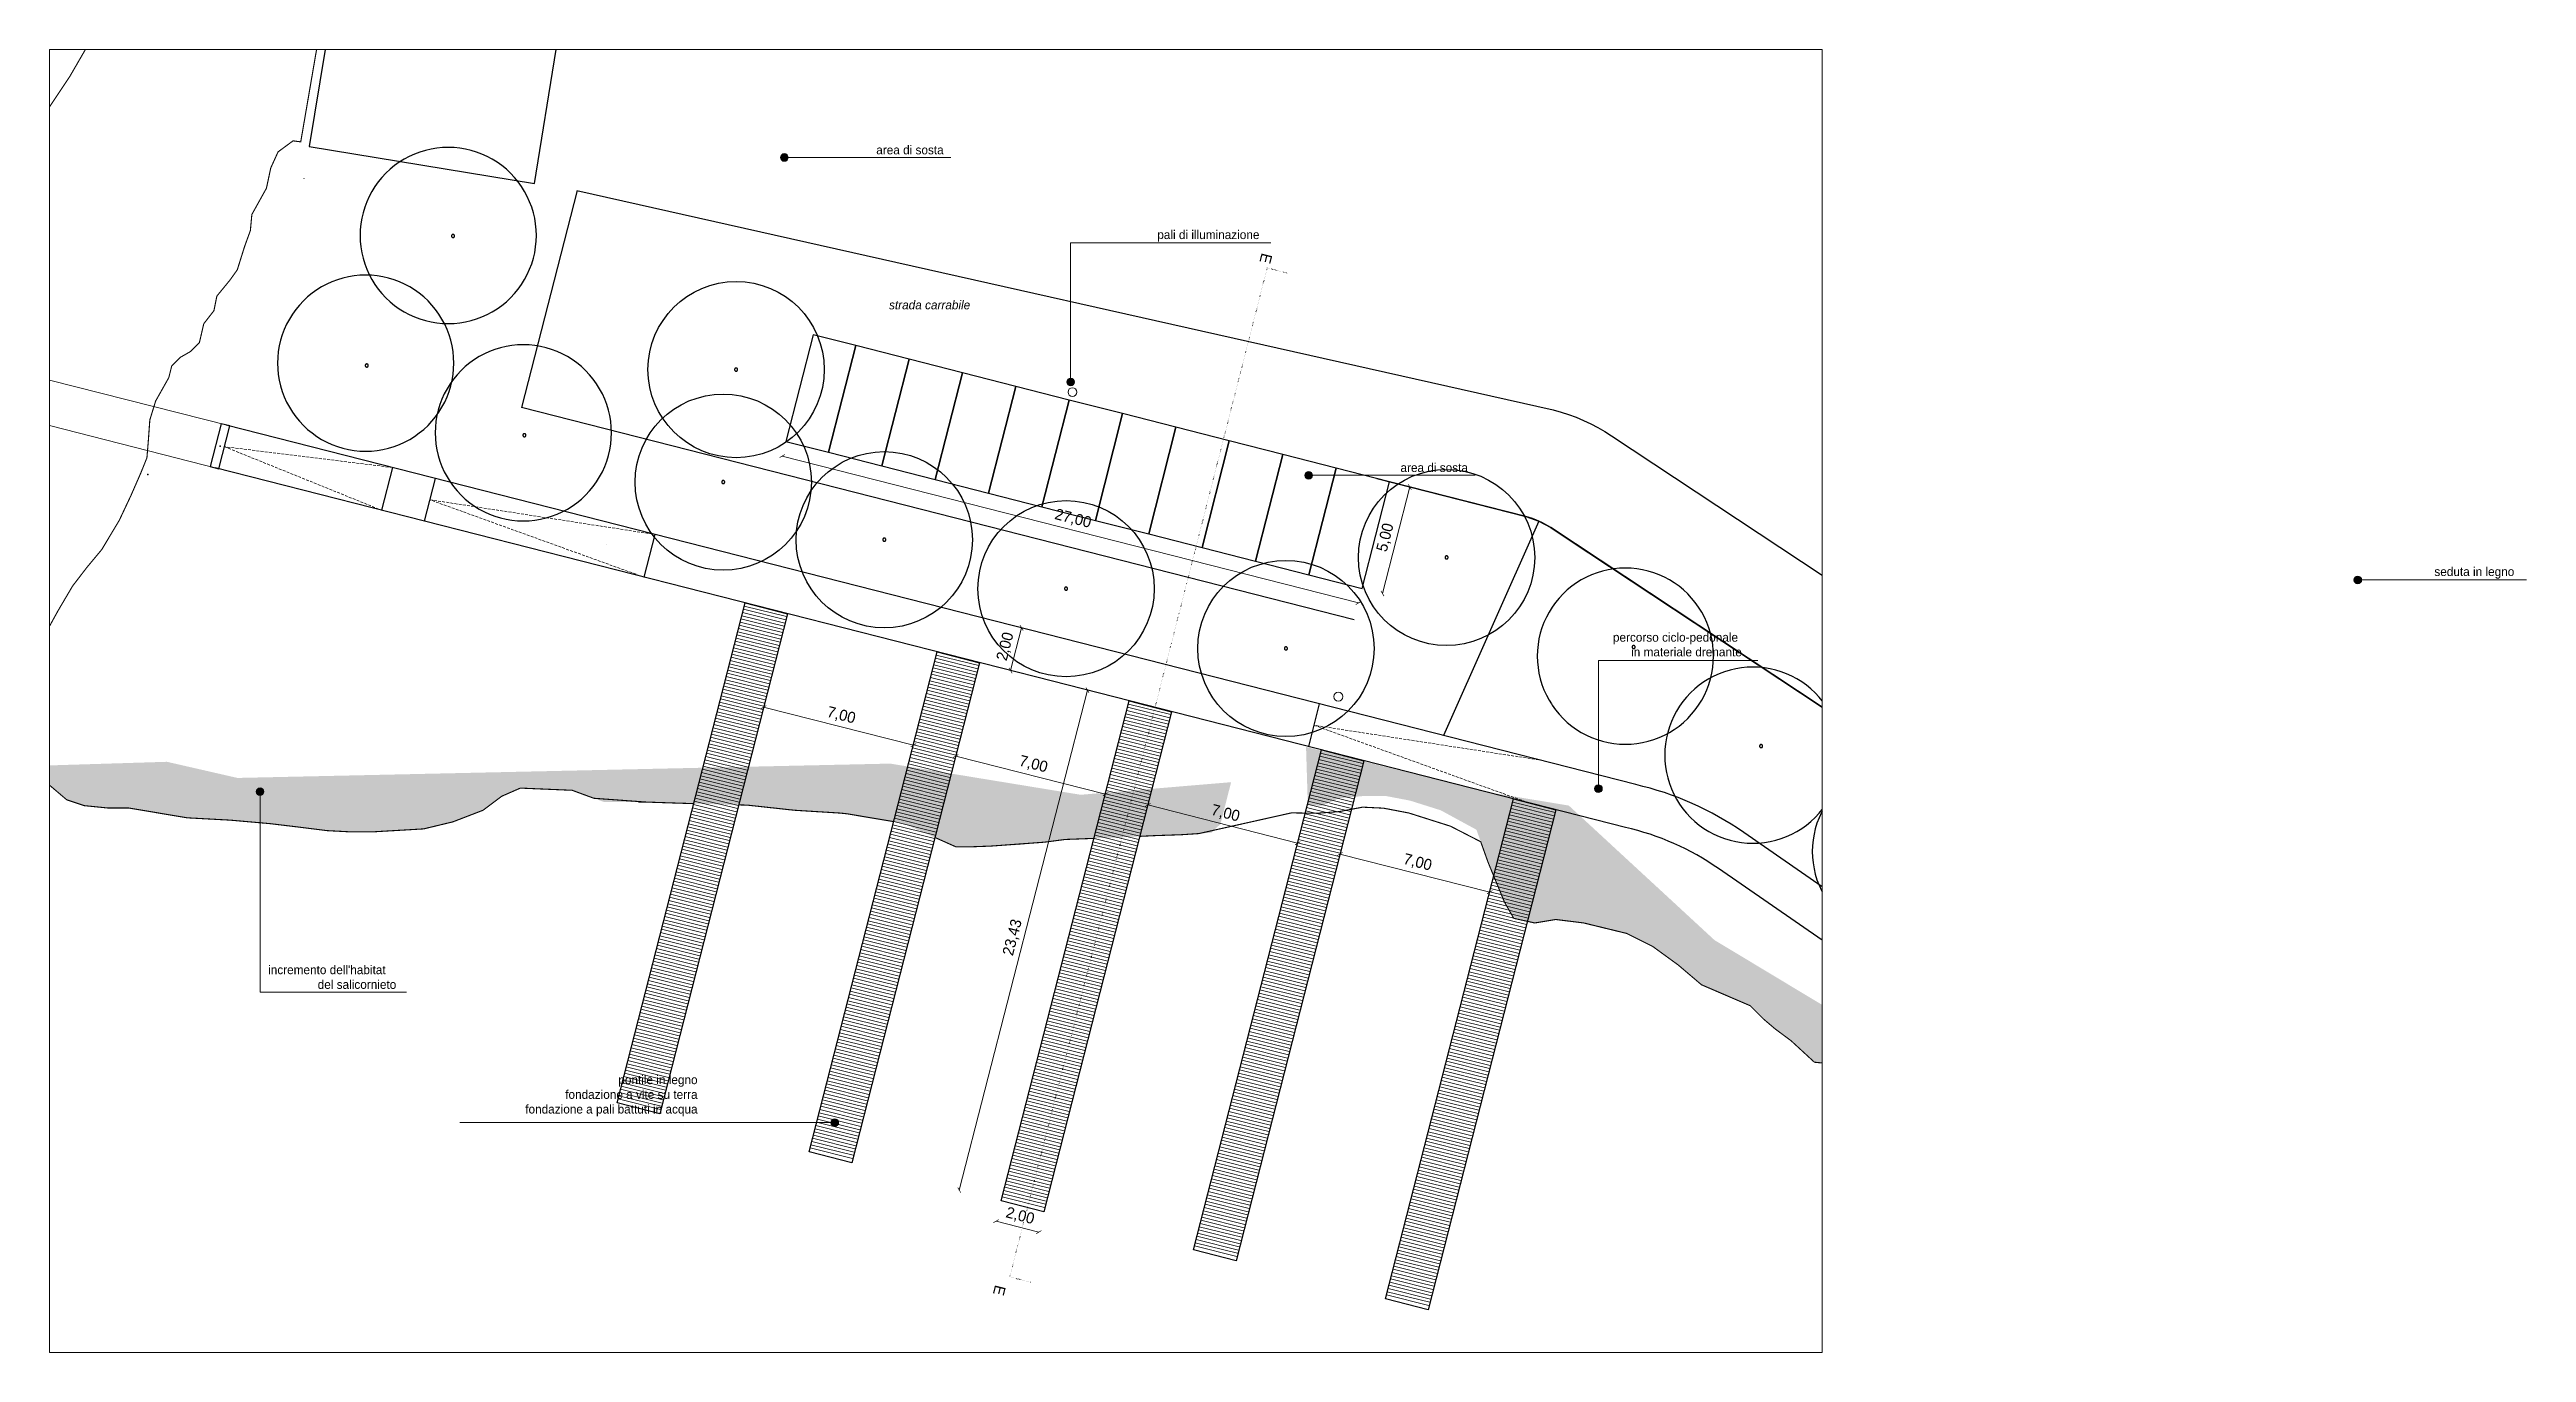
# Paper-space layout 'E-0.2K' of a CAD drawing. Header units: inches. Extents: x 9 to 571, y 1 to 296.
# The model-space entities are those that its viewports show. They can reach past a viewport. Long polylines and large blocks are cut down to what shows.
import ezdxf

# ---------------------------------------------------------------- set-up
doc = ezdxf.new("R2010")
doc.units = ezdxf.units.IN
doc.header["$MEASUREMENT"] = 0
doc.linetypes.add('ACAD_ISO07W100', pattern=[3, 0, -3])
doc.linetypes.add('HIDDEN', pattern=[9.525, 6.35, -3.175])
for name, color, linetype, lineweight in [('03.18_Ramadura', 253, 'Continuous', 5), ('cm_alberi in secondo piano', 252, 'Continuous', 9), ('cm_campiture', 252, 'Continuous', 9), ('cm_quote', 174, 'Continuous', 0), ('cm_testi', 250, 'Continuous', 0), ('cp_illuminazione', 32, 'Continuous', 9), ('cp_limite laguna_linea', 252, 'Continuous', 9), ('cp_piattaforme volumi_linea', 4, 'Continuous', 25)]:
    doc.layers.add(name, color=color, linetype=linetype, lineweight=lineweight)
for name, color, linetype in [('cp_alberi_linea', 103, 'Continuous'), ('cp_vegetazione_linee', 34, 'Continuous'), ('ProfileEdges', 7, 'Continuous'), ('Rilievo Punti interpolate', 142, 'Continuous'), ('Riva2019-2023', 7, 'Continuous')]:
    doc.layers.add(name, color=color, linetype=linetype)
doc.layers.add('Finestre', color=254, linetype='Continuous', lineweight=9, plot=False)
doc.styles.get("Standard").update_dxf_attribs({"font": 'GOTHIC.TTF'})
doc.dimstyles.new('Quote 200', dxfattribs={"dimtxt": 0.5, "dimasz": 0.2, "dimexe": 1.25, "dimexo": 0.625, "dimgap": 0.2, "dimtad": 1, "dimzin": 1, "dimtxsty": 'Standard', "dimblk": 'ARCHTICK', "dimcen": 2.5, "dimse1": 1, "dimse2": 1, "dimazin": 0, "dimtfac": 1, "dimtmove": 0, "dimatfit": 3, "dimldrblk": 'NONE', "dimfxl": 1, "dimlwd": 0, "dimarcsym": 0})

psp = doc.layouts.new('E-0.2K')

# ---------------------------------------------------------------- texts
at = {"layer": 'cm_testi', "char_height": 2}
for s, insert, width, attachment_point in [('\\pi37.06131;area di sosta', (159.73, 274.62), 53.9886, 1), ('\\pi28.21698;pali di illuminazione', (232.36, 255.38), 53.9886, 1), ('\\pi32.75403;{\\fCentury Gothic|b0|i1|c0|p34;strada carrabile}', (166.94, 239.43), 53.9886, 1), ('\\pi37.06131;area di sosta', (278.71, 202.49), 53.9886, 1), ('\\pi33.30468;seduta in legno', (517.12, 178.88), 53.9886, 1), ('\\pi20.78938;percorso ciclo-pedonale \\P\\pi24.91855;in materiale drenante', (343.2, 163.97), 53.9886, 1), ("\\pi9.36544;incremento dell'habitat \\P\\pi20.61085;del salicornieto", (49.41, 88.48), 40.7604, 1), ('pontile in legno\\Pfondazione a vite su terra\\Pfondazione a pali battuti in acqua', (156.24, 63.51), 53.9886, 3)]:
    psp.add_mtext(s, dxfattribs=dict(at, insert=insert, width=width, attachment_point=attachment_point))

msp = doc.modelspace()

# ---------------------------------------------------------------- texts
at = {"layer": 'cm_alberi in secondo piano', "char_height": 0.5, "attachment_point": 1, "rotation": 255.71218}
for insert in [(503097.377, 4346470.717), (503085.278, 4346423.859)]:
    msp.add_mtext_dynamic_manual_height_columns('E', width=4.59023, gutter_width=1, heights=[0], dxfattribs=dict(at, insert=insert))

# ---------------------------------------------------------------- blocks, each defined once
blk = doc.blocks.new('_ArchTick')
at = {"color": 0, "linetype": 'ByBlock', "const_width": 0.15}
blk.add_lwpolyline([(-0.5, -0.5), (0.5, 0.5)], dxfattribs=at)
blk = doc.blocks.new('*D84')
at = {"layer": 'cm_quote', "color": 0, "lineweight": 0, "transparency": 16777216}
blk.add_line((503098.52, 4346444.01), (503091.72, 4346445.75), dxfattribs=at)
at = {"layer": 'DEFPOINTS', "color": 0, "transparency": 16777216}
for p in [(503092.8, 4346449.98), (503099.6, 4346448.25), (503091.72, 4346445.75)]:
    blk.add_point(p, dxfattribs=at)
at = {"layer": 'cm_quote', "color": 0, "lineweight": 0, "transparency": 16777216, "xscale": 0.2, "yscale": 0.2, "zscale": 0.2}
for p, rotation in [((503091.72, 4346445.75), 165.7009591665718), ((503098.52, 4346444.01), 345.7009591665717)]:
    blk.add_blockref('_ArchTick', p, dxfattribs=dict(at, rotation=rotation))
at = {"layer": 'cm_quote', "color": 0, "transparency": 16777216, "insert": (503095.24, 4346445.35), "char_height": 0.5, "attachment_point": 5, "rotation": 345.701}
blk.add_mtext('7,00', dxfattribs=at)
blk = doc.blocks.new('_None')
blk = doc.blocks.new('*D86')
at = {"layer": 'cp_piattaforme volumi_linea', "color": 0, "lineweight": 0, "transparency": 16777216}
blk.add_line((503085.49, 4346451.85), (503085.99, 4346453.79), dxfattribs=at)
at = {"layer": 'DEFPOINTS', "color": 0, "transparency": 16777216}
for p in [(503085.99, 4346453.79), (503088.5, 4346453.14), (503088, 4346451.21)]:
    blk.add_point(p, dxfattribs=at)
at = {"layer": 'cp_piattaforme volumi_linea', "color": 0, "lineweight": 0, "transparency": 16777216, "xscale": 0.2, "yscale": 0.2, "zscale": 0.2}
for p, rotation in [((503085.99, 4346453.79), 75.68783436520863), ((503085.49, 4346451.85), 255.6878343652086)]:
    blk.add_blockref('_ArchTick', p, dxfattribs=dict(at, rotation=rotation))
at = {"layer": 'cp_piattaforme volumi_linea', "color": 0, "transparency": 16777216, "insert": (503085.27, 4346452.94), "char_height": 0.5, "attachment_point": 5, "rotation": 75.6878}
blk.add_mtext('2,00', dxfattribs=at)
blk = doc.blocks.new('*D236')
at = {"layer": 'cm_quote', "color": 0, "lineweight": 0, "transparency": 16777216}
blk.add_line((503088.98, 4346450.96), (503083.16, 4346428.26), dxfattribs=at)
at = {"layer": 'DEFPOINTS', "color": 0, "transparency": 16777216}
for p in [(503090.88, 4346450.48), (503083.16, 4346428.26), (503085.07, 4346427.77)]:
    blk.add_point(p, dxfattribs=at)
at = {"layer": 'cm_quote', "color": 0, "lineweight": 0, "transparency": 16777216, "xscale": 0.2, "yscale": 0.2, "zscale": 0.2}
for p, rotation in [((503088.98, 4346450.96), 75.63313430842595), ((503083.16, 4346428.26), 255.633134308426)]:
    blk.add_blockref('_ArchTick', p, dxfattribs=dict(at, rotation=rotation))
at = {"layer": 'cm_quote', "color": 0, "transparency": 16777216, "insert": (503085.6, 4346439.73), "char_height": 0.5, "attachment_point": 5, "rotation": 75.6331}
blk.add_mtext('23,43', dxfattribs=at)
blk = doc.blocks.new('*D237')
at = {"layer": 'cm_quote', "color": 0, "lineweight": 0, "transparency": 16777216}
blk.add_line((503084.83, 4346426.85), (503086.77, 4346426.35), dxfattribs=at)
at = {"layer": 'DEFPOINTS', "color": 0, "transparency": 16777216}
for p in [(503085.07, 4346427.77), (503087, 4346427.28), (503086.77, 4346426.35)]:
    blk.add_point(p, dxfattribs=at)
at = {"layer": 'cm_quote', "color": 0, "lineweight": 0, "transparency": 16777216, "xscale": 0.2, "yscale": 0.2, "zscale": 0.2}
for p, rotation in [((503084.83, 4346426.85), 165.6345378049429), ((503086.77, 4346426.35), 345.6345378049429)]:
    blk.add_blockref('_ArchTick', p, dxfattribs=dict(at, rotation=rotation))
at = {"layer": 'cm_quote', "color": 0, "transparency": 16777216, "insert": (503085.92, 4346427.07), "char_height": 0.5, "attachment_point": 5, "rotation": 345.6345}
blk.add_mtext('2,00', dxfattribs=at)
blk = doc.blocks.new('*D263')
at = {"layer": 'cm_quote', "color": 0, "lineweight": 0, "transparency": 16777216}
for p, q in [((-3368891.7, 8689622.26), (-929594.24, 10864300.07)), ((-3368894.34, 8689619.91), (-3368891.7, 8689622.26))]:
    blk.add_line(p, q, dxfattribs=at)
at = {"layer": 'DEFPOINTS', "color": 0, "transparency": 16777216}
for p in [(-3368891.7, 8689622.26), (503231.57, 4346330.38), (503228.93, 4346328.03)]:
    blk.add_point(p, dxfattribs=at)
at = {"layer": 'cm_quote', "color": 0, "lineweight": 0, "transparency": 16777216, "xscale": 0.2, "yscale": 0.2, "zscale": 0.2}
for p, rotation in [((-3368891.7, 8689622.26), 41.71758129249201), ((-3368894.34, 8689619.91), 221.717581292492)]:
    blk.add_blockref('_ArchTick', p, dxfattribs=dict(at, rotation=rotation))
at = {"layer": 'cm_quote', "color": 0, "transparency": 16777216, "insert": (-929595.2, 10864299.86), "char_height": 0.5, "attachment_point": 5, "rotation": 41.7176}
blk.add_mtext('3,53', dxfattribs=at)
blk = doc.blocks.new('*D323')
at = {"layer": 'cm_quote', "color": 0, "lineweight": 0, "transparency": 16777216}
blk.add_line((503089.8, 4346446.24), (503083, 4346447.97), dxfattribs=at)
at = {"layer": 'DEFPOINTS', "color": 0, "transparency": 16777216}
for p in [(503084.07, 4346452.21), (503090.88, 4346450.48), (503083, 4346447.97)]:
    blk.add_point(p, dxfattribs=at)
at = {"layer": 'cm_quote', "color": 0, "lineweight": 0, "transparency": 16777216, "xscale": 0.2, "yscale": 0.2, "zscale": 0.2}
for p, rotation in [((503083, 4346447.97), 165.7009591817173), ((503089.8, 4346446.24), 345.7009591817173)]:
    blk.add_blockref('_ArchTick', p, dxfattribs=dict(at, rotation=rotation))
at = {"layer": 'cm_quote', "color": 0, "transparency": 16777216, "insert": (503086.52, 4346447.58), "char_height": 0.5, "attachment_point": 5, "rotation": 345.701}
blk.add_mtext('7,00', dxfattribs=at)
blk = doc.blocks.new('*D324')
at = {"layer": 'cm_quote', "color": 0, "lineweight": 0, "transparency": 16777216}
blk.add_line((503081.08, 4346448.46), (503074.28, 4346450.19), dxfattribs=at)
at = {"layer": 'DEFPOINTS', "color": 0, "transparency": 16777216}
for p in [(503075.36, 4346454.43), (503082.16, 4346452.7), (503074.28, 4346450.19)]:
    blk.add_point(p, dxfattribs=at)
at = {"layer": 'cm_quote', "color": 0, "lineweight": 0, "transparency": 16777216, "xscale": 0.2, "yscale": 0.2, "zscale": 0.2}
for p, rotation in [((503074.28, 4346450.19), 165.7009591817173), ((503081.08, 4346448.46), 345.7009591817173)]:
    blk.add_blockref('_ArchTick', p, dxfattribs=dict(at, rotation=rotation))
at = {"layer": 'cm_quote', "color": 0, "transparency": 16777216, "insert": (503077.8, 4346449.8), "char_height": 0.5, "attachment_point": 5, "rotation": 345.701}
blk.add_mtext('7,00', dxfattribs=at)
blk = doc.blocks.new('*D325')
at = {"layer": 'cm_quote', "color": 0, "lineweight": 0, "transparency": 16777216}
blk.add_line((503107.24, 4346441.79), (503100.44, 4346443.52), dxfattribs=at)
at = {"layer": 'DEFPOINTS', "color": 0, "transparency": 16777216}
for p in [(503101.52, 4346447.76), (503108.32, 4346446.02), (503100.44, 4346443.52)]:
    blk.add_point(p, dxfattribs=at)
at = {"layer": 'cm_quote', "color": 0, "lineweight": 0, "transparency": 16777216, "xscale": 0.2, "yscale": 0.2, "zscale": 0.2}
for p, rotation in [((503100.44, 4346443.52), 165.7009591665718), ((503107.24, 4346441.79), 345.7009591665717)]:
    blk.add_blockref('_ArchTick', p, dxfattribs=dict(at, rotation=rotation))
at = {"layer": 'cm_quote', "color": 0, "transparency": 16777216, "insert": (503103.96, 4346443.12), "char_height": 0.5, "attachment_point": 5, "rotation": 345.701}
blk.add_mtext('7,00', dxfattribs=at)
blk = doc.blocks.new('*D331')
at = {"layer": 'cp_piattaforme volumi_linea', "color": 0, "lineweight": 0, "transparency": 16777216}
blk.add_line((503102.37, 4346455.35), (503103.61, 4346460.19), dxfattribs=at)
at = {"layer": 'DEFPOINTS', "color": 0, "transparency": 16777216}
for p in [(503102.69, 4346460.43), (503103.61, 4346460.19), (503101.45, 4346455.58)]:
    blk.add_point(p, dxfattribs=at)
at = {"layer": 'cp_piattaforme volumi_linea', "color": 0, "lineweight": 0, "transparency": 16777216, "xscale": 0.2, "yscale": 0.2, "zscale": 0.2}
for p, rotation in [((503103.61, 4346460.19), 75.6877839942962), ((503102.37, 4346455.35), 255.6877839942962)]:
    blk.add_blockref('_ArchTick', p, dxfattribs=dict(at, rotation=rotation))
at = {"layer": 'cp_piattaforme volumi_linea', "color": 0, "transparency": 16777216, "insert": (503102.52, 4346457.89), "char_height": 0.5, "attachment_point": 5, "rotation": 75.6878}
blk.add_mtext('5,00', dxfattribs=at)
blk = doc.blocks.new('*D332')
at = {"layer": 'cp_piattaforme volumi_linea', "color": 0, "lineweight": 0, "transparency": 16777216}
blk.add_line((503101.28, 4346454.92), (503075.12, 4346461.59), dxfattribs=at)
at = {"layer": 'DEFPOINTS', "color": 0, "transparency": 16777216}
for p in [(503075.09, 4346461.49), (503075.12, 4346461.59), (503101.26, 4346454.82)]:
    blk.add_point(p, dxfattribs=at)
at = {"layer": 'cp_piattaforme volumi_linea', "color": 0, "lineweight": 0, "transparency": 16777216, "xscale": 0.2, "yscale": 0.2, "zscale": 0.2}
for p, rotation in [((503075.12, 4346461.59), 165.6960657880679), ((503101.28, 4346454.92), 345.6960657880679)]:
    blk.add_blockref('_ArchTick', p, dxfattribs=dict(at, rotation=rotation))
at = {"layer": 'cp_piattaforme volumi_linea', "color": 0, "transparency": 16777216, "insert": (503088.32, 4346458.73), "char_height": 0.5, "attachment_point": 5, "rotation": 345.6961}
blk.add_mtext('27,00', dxfattribs=at)

# ---------------------------------------------------------------- dimensions: what is measured, and where the dimension line sits
at = {"layer": 'cm_quote'}
for base, p1, p2, angle, picture, middle in [((-3368891.703, 8689622.26), (503228.933, 4346328.028), (503231.569, 4346330.378), 41.71758, '*D263', (-929594.876, 10864299.502)), ((503086.769, 4346426.355), (503085.065, 4346427.774), (503087.005, 4346427.277), 345.63454, '*D237', (503085.802, 4346426.602))]:
    dim = msp.add_linear_dim(base=base, p1=p1, p2=p2, angle=angle, dimstyle='Quote 200', dxfattribs=at)
    dim.commit()
    dim.dimension.update_dxf_attribs({"geometry": picture, "text_midpoint": middle, "dimtype": 161})
for p1, p2, picture, middle in [((503082.158, 4346452.697), (503075.355, 4346454.43), '*D324', (503077.797, 4346449.797)), ((503090.877, 4346450.476), (503084.075, 4346452.209), '*D323', (503086.516, 4346447.576)), ((503099.598, 4346448.249), (503092.796, 4346449.983), '*D84', (503095.237, 4346445.35)), ((503108.32, 4346446.024), (503101.517, 4346447.758), '*D325', (503103.958, 4346443.125))]:
    dim = msp.add_aligned_dim(p1=p1, p2=p2, distance=4.372, text='7,00', dimstyle='Quote 200', dxfattribs=at)
    dim.commit()
    dim.dimension.update_dxf_attribs({"geometry": picture, "text_midpoint": middle})
dim = msp.add_aligned_dim(p1=(503090.88, 4346450.476), p2=(503085.065, 4346427.774), distance=-1.965, dimstyle='Quote 200', dxfattribs=at)
dim.commit()
dim.dimension.update_dxf_attribs({"geometry": '*D236', "text_midpoint": (503085.599, 4346439.733)})
at = {"layer": 'cp_piattaforme volumi_linea'}
for p1, p2, distance, picture, middle in [((503101.258, 4346454.822), (503075.095, 4346461.493), -0.103, '*D332', (503088.322, 4346458.728)), ((503101.449, 4346455.581), (503102.686, 4346460.43), -0.954, '*D331', (503102.521, 4346457.89)), ((503088.004, 4346451.207), (503088.499, 4346453.145), 2.592, '*D86', (503085.269, 4346452.937))]:
    dim = msp.add_aligned_dim(p1=p1, p2=p2, distance=distance, dimstyle='Quote 200', dxfattribs=at)
    dim.commit()
    dim.dimension.update_dxf_attribs({"geometry": picture, "text_midpoint": middle})

# ---------------------------------------------------------------- hatches: boundary and pattern name
at = {"layer": '03.18_Ramadura', "lineweight": 25}
h = msp.add_hatch(dxfattribs=at)
h.set_pattern_fill('AR-SAND', color=256, scale=1.5, angle=53)
h.set_pattern_definition([(90.5, (0, 0), (-2.3651103492, 1.6639241377), [0, -2.28, 0, -2.55, 0, -2.4375]), (60.5, (0, 0), (-1.78318178, 4.667724632), [0, -1.23, 0, -2.055, 0, -0.7875]), (20.5, (-1.1103, -1.4735), (2.8044267533, 3.7357049663), [0, -0.75, 0, -2.7, 0, -3.525]), (10.5, (-1.1103, -1.4735), (1.6622839195, 4.3934966918), [0, -0.375, 0, -1.77, 0, -2.025])])
h.paths.add_polyline_path([(502571.691, 4346415.638), (502573.014, 4346416.564), (502574.734, 4346417.358), (502577.738, 4346417.909), (502580.053, 4346417.843), (502583.718, 4346417.797), (502586.998, 4346418.114), (502590.068, 4346418.432), (502592.608, 4346418.432), (502596.418, 4346418.326), (502600.016, 4346418.326), (502603.826, 4346417.903), (502607.213, 4346417.479), (502609.329, 4346417.056), (502610.811, 4346416.209), (502612.398, 4346415.892), (502614.409, 4346415.574), (502615.891, 4346415.468), (502617.055, 4346415.892), (502618.114, 4346415.68), (502620.336, 4346416.156), (502622.559, 4346415.998), (502625.416, 4346416.474), (502627.639, 4346417.109), (502629.702, 4346416.633), (502632.401, 4346416.156), (502634.465, 4346416.474), (502635.894, 4346417.585), (502637.799, 4346417.903), (502639.704, 4346417.585), (502641.609, 4346415.839), (502644.307, 4346415.68), (502647.482, 4346416.474), (502649.705, 4346416.315), (502652.245, 4346415.204), (502655.579, 4346414.569), (502658.119, 4346415.521), (502660.659, 4346416.315), (502662.246, 4346418.379), (502663.04, 4346420.125), (502663.761, 4346420.656), (502665.19, 4346420.815), (502667.095, 4346420.074), (502668.682, 4346419.704), (502669.998, 4346418.54), (502669.998, 4346416.342), (502670.27, 4346415.576), (502671.011, 4346414.571), (502672.175, 4346413.724), (502673.445, 4346412.983), (502674.682, 4346412.611), (502675.317, 4346412.611), (502678.095, 4346414.595), (502680.397, 4346416.262), (502683.016, 4346418.008), (502685.715, 4346419.278), (502687.778, 4346420.152), (502690.874, 4346420.787), (502694.367, 4346421.501), (502697.938, 4346422.374), (502702.304, 4346423.644), (502705.717, 4346424.755), (502708.495, 4346425.787), (502710.877, 4346426.422), (502714.21, 4346426.978), (502715.888, 4346427.059), (502720.787, 4346427.149), (502722.93, 4346426.871), (502724.677, 4346426.514), (502725.947, 4346426.395), (502727.336, 4346426.672), (502729.36, 4346427.307), (502728.816, 4346432.586), (502714.323, 4346430.414), (502704.528, 4346428.727), (502697.292, 4346426.591), (502690.593, 4346425.462), (502684.41, 4346424.419), (502676.252, 4346423.044), (502669.701, 4346423.162), (502664.387, 4346422.197), (502660.891, 4346421.562), (502658.334, 4346418.645), (502648.091, 4346419.478), (502644.575, 4346419.764), (502635.464, 4346420.504), (502624.767, 4346419.256), (502621.936, 4346419.316), (502615.105, 4346419.46), (502605.82, 4346419.657), (502593.38, 4346419.919), (502578.998, 4346418.665), (502573.995, 4346419.98), (502571.524, 4346420.629), (502565.152, 4346418.291), (502562.421, 4346417.901), (502561.511, 4346419.785), (502540.57, 4346427.865), (502535.88, 4346429.084), (502532.604, 4346431.009), (502530.716, 4346433.262), (502523.546, 4346436.398), (502514.745, 4346440.247), (502504.738, 4346443.715), (502504.067, 4346441.841), (502505.895, 4346441.841), (502507.183, 4346441.133), (502508.042, 4346440.661), (502509.102, 4346440.661), (502509.835, 4346440.159), (502510.575, 4346439.82), (502513.036, 4346438.312), (502515.417, 4346437.518), (502517.084, 4346436.725), (502519.386, 4346435.455), (502521.846, 4346433.788), (502523.196, 4346433.153), (502524.624, 4346432.915), (502526.291, 4346431.962), (502527.104, 4346431.086), (502527.898, 4346429.71), (502528.745, 4346429.392), (502529.009, 4346428.916), (502529.591, 4346427.91), (502530.809, 4346426.958), (502531.549, 4346426.588), (502532.396, 4346426.323), (502532.714, 4346425.741), (502533.56, 4346425.529), (502534.301, 4346425.741), (502534.724, 4346425.159), (502535.412, 4346424.524), (502536.153, 4346423.942), (502536.841, 4346423.677), (502537.529, 4346423.783), (502538.111, 4346423.413), (502538.64, 4346423.148), (502539.646, 4346423.042), (502540.439, 4346423.095), (502540.902, 4346422.764), (502542.027, 4346422.5), (502542.688, 4346422.632), (502543.416, 4346422.169), (502544.474, 4346421.508), (502545.268, 4346421.441), (502546.393, 4346421.375), (502547.186, 4346421.177), (502547.649, 4346420.846), (502547.98, 4346419.92), (502548.178, 4346419.325), (502548.509, 4346419.126), (502549.568, 4346418.994), (502550.43, 4346419.243), (502551.192, 4346419.55), (502551.795, 4346419.56), (502552.906, 4346419.179), (502554.065, 4346418.63), (502555.322, 4346417.704), (502556.182, 4346416.315), (502556.91, 4346414.331), (502557.373, 4346412.809), (502558.1, 4346412.479), (502559.622, 4346412.479), (502560.746, 4346412.214), (502561.738, 4346411.42), (502562.995, 4346410.891), (502564.847, 4346410.627), (502565.495, 4346410.609), (502566.828, 4346410.115), (502566.893, 4346410.094), (502566.959, 4346410.077), (502567.027, 4346410.064), (502567.095, 4346410.056), (502567.164, 4346410.053), (502567.232, 4346410.055), (502567.301, 4346410.061), (502567.368, 4346410.072), (502567.435, 4346410.087), (502567.501, 4346410.107), (502567.565, 4346410.132), (502567.627, 4346410.161), (502567.687, 4346410.194), (502567.745, 4346410.231), (502567.8, 4346410.272), (502567.852, 4346410.317), (502567.901, 4346410.365), (502567.946, 4346410.416), (502567.988, 4346410.471)])
h.paths.add_polyline_path([(502834.046, 4346426.751), (502835.104, 4346426.619), (502836.295, 4346426.553), (502837.419, 4346426.421), (502839.007, 4346426.288), (502839.933, 4346426.354), (502840.594, 4346426.619), (502840.925, 4346426.884), (502841.586, 4346427.016), (502842.049, 4346427.347), (502842.579, 4346427.942), (502843.174, 4346428.471), (502844.232, 4346428.603), (502845.026, 4346428.537), (502845.754, 4346428.273), (502846.15, 4346427.876), (502847.341, 4346427.611), (502848.135, 4346427.413), (502849.127, 4346427.214), (502849.855, 4346427.148), (502850.252, 4346426.619), (502851.178, 4346426.553), (502851.905, 4346426.156), (502852.434, 4346426.09), (502853.162, 4346426.156), (502853.823, 4346426.156), (502854.617, 4346425.891), (502855.543, 4346425.759), (502856.271, 4346425.561), (502856.932, 4346425.23), (502857.858, 4346425.296), (502858.454, 4346425.561), (502858.851, 4346426.156), (502859.049, 4346426.751), (502859.38, 4346427.082), (502859.909, 4346427.413), (502860.636, 4346427.347), (502861.166, 4346427.413), (502862.092, 4346427.082), (502862.965, 4346426.487), (502863.6, 4346426.09), (502864.155, 4346425.455), (502865.108, 4346425.772), (502865.425, 4346425.137), (502866.14, 4346424.741), (502867.013, 4346424.106), (502867.41, 4346422.994), (502867.807, 4346422.121), (502868.204, 4346421.486), (502868.839, 4346421.327), (502869.95, 4346421.407), (502871.22, 4346421.645), (502871.934, 4346422.201), (502872.093, 4346423.153), (502872.331, 4346424.582), (502872.649, 4346425.772), (502873.204, 4346426.646), (502874.077, 4346427.201), (502875.506, 4346427.598), (502876.617, 4346427.677), (502877.252, 4346427.36), (502877.49, 4346426.725), (502878.205, 4346426.487), (502879.395, 4346425.455), (502880.189, 4346425.058), (502880.745, 4346425.137), (502881.459, 4346425.455), (502881.697, 4346426.249), (502881.539, 4346427.519), (502881.3, 4346428.709), (502881.062, 4346430.059), (502881.3, 4346431.091), (502882.015, 4346432.122), (502883.047, 4346432.996), (502884.714, 4346433.551), (502884.995, 4346434.046), (502885.061, 4346434.575), (502884.995, 4346435.303), (502885.128, 4346436.494), (502885.326, 4346437.221), (502885.723, 4346437.618), (502886.451, 4346438.015), (502887.244, 4346438.544), (502887.641, 4346439.536), (502887.707, 4346440.859), (502887.443, 4346441.653), (502886.781, 4346442.711), (502886.742, 4346442.761), (502881.655, 4346449.425), (502880.952, 4346452.271), (502876.595, 4346453.824), (502874.941, 4346456.668), (502864.959, 4346452.637), (502838.165, 4346445.186), (502824.509, 4346441.127), (502818.159, 4346439.894), (502813.534, 4346439.069), (502805.57, 4346438.769), (502761.802, 4346437.566), (502746.743, 4346435.826), (502747.439, 4346430.101), (502747.807, 4346427.463), (502749.044, 4346427.084), (502750.783, 4346426.452), (502752.682, 4346426.189), (502755.265, 4346425.978), (502757.109, 4346426.031), (502759.588, 4346426.715), (502761.749, 4346427.032), (502764.385, 4346426.873), (502766.968, 4346427.189), (502769.182, 4346427.611), (502771.607, 4346428.032), (502773.61, 4346428.137), (502776.668, 4346427.979), (502778.187, 4346427.772), (502781.124, 4346427.93), (502783.108, 4346428.248), (502784.616, 4346428.724), (502788.373, 4346430.021), (502793.003, 4346431.608), (502795.561, 4346432.266), (502796.662, 4346432.549), (502799.503, 4346433.436), (502802.521, 4346433.14), (502805.032, 4346432.803), (502807.679, 4346433.363), (502809.908, 4346434.241), (502812.441, 4346434.477), (502814.541, 4346434.723), (502815.268, 4346434.829), (502816.154, 4346434.842), (502816.789, 4346433.957), (502817.595, 4346433.535), (502818.531, 4346433.288), (502819.152, 4346433.037), (502819.574, 4346432.15), (502819.851, 4346431.818), (502820.433, 4346430.866), (502821.015, 4346430.442), (502821.491, 4346429.331), (502821.809, 4346428.908), (502822.603, 4346428.326), (502823.502, 4346427.426), (502824.455, 4346426.632), (502825.513, 4346426.262), (502825.759, 4346426.249), (502826.518, 4346426.209), (502827.312, 4346426.156), (502827.947, 4346426.315), (502828.635, 4346427.056), (502829.482, 4346427.479), (502830.064, 4346427.479), (502830.487, 4346427.32), (502830.963, 4346426.844), (502831.598, 4346426.685), (502832.18, 4346426.791), (502832.71, 4346427.056), (502833.345, 4346426.95)])
h.paths.add_polyline_path([(503090.288, 4346444.27), (503092.023, 4346444.355), (503093.251, 4346444.397), (503094.599, 4346444.487), (503095.016, 4346444.885), (503095.5, 4346446.783), (503088.672, 4346446.21), (503083.394, 4346447.074), (503080.026, 4346447.626), (503067.63, 4346447.353), (503062.349, 4346447.237), (503055.567, 4346447.088), (503050.395, 4346446.975), (503047.196, 4346447.708), (503040.999, 4346447.517), (503041.59, 4346446.881), (503042.648, 4346445.981), (503043.442, 4346445.717), (503044.5, 4346445.611), (503045.453, 4346445.611), (503048.116, 4346445.164), (503050.074, 4346445.058), (503051.873, 4346444.9), (503053.196, 4346444.741), (503054.466, 4346444.582), (503055.471, 4346444.529), (503056.581, 4346444.529), (503058.845, 4346444.661), (503060.168, 4346444.979), (503061.543, 4346445.508), (503062.39, 4346446.143), (503063.237, 4346446.514), (503065.589, 4346446.414), (503067.047, 4346445.879), (503068.952, 4346445.879), (503070.539, 4346445.826), (503073.544, 4346445.74), (503075.672, 4346445.508), (503076.995, 4346445.455), (503078.053, 4346445.349), (503080.612, 4346444.919), (503083.006, 4346443.847), (503083.684, 4346443.847), (503084.827, 4346443.889), (503085.885, 4346443.931), (503087.028, 4346444.058), (503087.966, 4346444.181)])
h.paths.add_polyline_path([(503115.79, 4346438.485), (503116.854, 4346437.581), (503119.062, 4346436.633), (503119.671, 4346436.024), (503120.2, 4346435.574), (503120.914, 4346435.045), (503121.976, 4346434.067), (503125.209, 4346433.746), (503126.4, 4346432.688), (503127.193, 4346431.894), (503127.855, 4346430.836), (503128.252, 4346430.108), (503128.913, 4346429.91), (503130.104, 4346429.248), (503131.096, 4346428.852), (503131.691, 4346427.793), (503132.419, 4346427.264), (503132.485, 4346426.669), (503132.22, 4346426.073), (503131.926, 4346425.141), (503131.895, 4346424.952), (503132.278, 4346423.127), (503133.722, 4346422.139), (503134.635, 4346420.695), (503134.579, 4346419.368), (503140.27, 4346419.611), (503135.633, 4346428.658), (503129.891, 4346432.115), (503125.229, 4346434.923), (503120.529, 4346437.753), (503117.441, 4346439.612), (503110.829, 4346445.72), (503107.066, 4346446.344), (503098.901, 4346448.383), (503098.982, 4346445.728), (503099.658, 4346445.721), (503100.392, 4346446.052), (503101.556, 4346446.158), (503102.508, 4346446.158), (503103.619, 4346445.946), (503105.016, 4346445.505), (503106.636, 4346444.623), (503107.165, 4346443.141), (503107.906, 4346441.342), (503108.329, 4346440.601), (503109.282, 4346440.39), (503110.234, 4346440.548), (503111.504, 4346440.39), (503113.462, 4346439.913), (503114.626, 4346439.331)])
h.paths.add_polyline_path([(503134.5, 4346398.236), (503136.522, 4346402.356), (503140.746, 4346408.468), (503135.04, 4346408.224), (503134.948, 4346408.751), (503134.588, 4346408.451), (503134.106, 4346408.36), (503133.781, 4346408.246), (503133.535, 4346408.27), (503132.44, 4346408.108), (503132.282, 4346408.011), (503132.812, 4346407.729), (503132.593, 4346407.845), (503132.489, 4346407.673), (503132.541, 4346407.759), (503132.089, 4346407.39), (503131.912, 4346407.167), (503131.369, 4346407.248), (503130.812, 4346406.47), (503130.398, 4346405.88), (503130.104, 4346406.056), (503130.114, 4346405.83), (503130.094, 4346405.75), (503129.799, 4346404.618), (503129.759, 4346404.538), (503129.418, 4346406.204), (503129.225, 4346405.664), (503129.207, 4346405.337), (503129.123, 4346404.91), (503129.135, 4346404.753), (503128.855, 4346404.033), (503128.633, 4346403.329), (503128.651, 4346403.237), (503128.914, 4346402.449), (503128.842, 4346402.046), (503128.842, 4346401.628), (503128.804, 4346401.337), (503128.785, 4346401.103), (503128.551, 4346400.537), (503127.951, 4346400.337), (503127.658, 4346400.231), (503127.551, 4346400.071), (503127.307, 4346399.582), (503127.312, 4346398.738), (503125.561, 4346398.738), (503125.561, 4346397.563), (503127.331, 4346397.557), (503127.382, 4346397.337), (503127.319, 4346397.106), (503127.24, 4346396.648), (503127.131, 4346396.337), (503127.297, 4346396.083), (503127.551, 4346395.737), (503127.859, 4346395.407), (503127.695, 4346395.194), (503127.551, 4346394.637), (503127.425, 4346394.353), (503127.551, 4346394.037), (503127.689, 4346393.329), (503127.551, 4346393.104), (503127.197, 4346392.691), (503127.01, 4346392.337), (503126.83, 4346392.059), (503126.586, 4346391.328), (503126.597, 4346391.292), (503126.876, 4346390.663), (503126.941, 4346390.337), (503127.051, 4346389.637), (503127.101, 4346389.337), (503126.991, 4346388.898), (503126.932, 4346388.718), (503126.824, 4346388.337), (503126.793, 4346388.095), (503126.73, 4346387.4), (503126.541, 4346386.333), (503126.633, 4346385.419), (503126.674, 4346385.265), (503126.708, 4346384.495), (503126.746, 4346384.337), (503126.746, 4346384.143), (503126.783, 4346383.389), (503126.743, 4346383.145), (503126.743, 4346382.529), (503126.719, 4346382.337), (503126.728, 4346382.16), (503126.788, 4346381.574), (503126.799, 4346381.337), (503126.853, 4346381.035), (503126.935, 4346380.721), (503126.991, 4346380.337), (503127.002, 4346379.886), (503126.984, 4346379.771), (503127.001, 4346379.337), (503126.969, 4346378.919), (503126.947, 4346378.733), (503126.914, 4346378.337), (503126.975, 4346377.913), (503126.997, 4346377.783), (503127.059, 4346377.337), (503127.095, 4346376.882), (503127.099, 4346376.789), (503127.133, 4346376.337), (503127.02, 4346375.869), (503127.02, 4346375.806), (503126.944, 4346375.337), (503126.925, 4346374.963), (503126.786, 4346374.572), (503126.765, 4346374.337), (503126.696, 4346374.193), (503126.551, 4346373.75), (503126.435, 4346373.329), (503126.454, 4346373.24), (503126.551, 4346373.037), (503126.799, 4346372.384), (503126.804, 4346372.085), (503126.715, 4346371.502), (503126.719, 4346371.337), (503126.775, 4346371.113), (503126.891, 4346370.678), (503126.973, 4346370.337), (503127.002, 4346369.886), (503127.006, 4346369.793), (503127.037, 4346369.337), (503127.108, 4346368.894), (503127.177, 4346368.711), (503127.264, 4346368.337), (503127.336, 4346368.122), (503127.526, 4346367.362), (503127.547, 4346367.29), (503127.661, 4346366.448), (503127.715, 4346366.173), (503127.743, 4346365.529), (503127.873, 4346365.08), (503127.936, 4346364.722), (503128.064, 4346364.337), (503128.109, 4346363.895), (503128.109, 4346363.78), (503128.145, 4346363.337), (503128.247, 4346363.033), (503128.634, 4346362.388), (503128.654, 4346362.234), (503128.836, 4346361.623), (503128.862, 4346361.337), (503128.886, 4346361.003), (503128.944, 4346360.436), (503128.928, 4346359.96), (503128.798, 4346359.584), (503128.782, 4346359.337), (503128.921, 4346358.967), (503128.997, 4346358.783), (503129.145, 4346358.337), (503129.203, 4346357.99), (503129.448, 4346357.379), (503129.526, 4346356.362), (503129.53, 4346356.337), (503129.521, 4346356.307), (503129.521, 4346355.255), (503129.64, 4346354.987), (503135.473, 4346361.137), (503131.578, 4346373.572), (503132.322, 4346388.597)])
h.paths.add_polyline_path([(503159.219, 4346325.084), (503159.682, 4346325.15), (503159.814, 4346327.002), (503160.674, 4346327.663), (503162.341, 4346327.297), (503163.135, 4346327.059), (503163.531, 4346327.694), (503164.166, 4346328.25), (503166.151, 4346328.567), (503168.347, 4346328.69), (503171.64, 4346327.689), (503172.112, 4346327.491), (503172.291, 4346327.158), (503172.43, 4346326.781), (503172.817, 4346326.581), (503174.129, 4346326.621), (503174.634, 4346326.721), (503175.274, 4346326.572), (503176.251, 4346326.474), (503176.844, 4346326.493), (503177.509, 4346326.894), (503178.177, 4346327.211), (503179.023, 4346327.237), (503179.779, 4346327.366), (503180.653, 4346327.986), (503181.194, 4346328.559), (503182.003, 4346329.173), (503182.765, 4346329.427), (503183.611, 4346329.597), (503184.585, 4346329.512), (503185.135, 4346329.681), (503185.77, 4346329.724), (503186.829, 4346329.724), (503187.802, 4346329.724), (503188.31, 4346329.681), (503189.072, 4346329.724), (503190.12, 4346329.724), (503190.692, 4346329.724), (503191.581, 4346329.628), (503192.565, 4346329.47), (503193.2, 4346329.216), (503193.676, 4346328.708), (503194.311, 4346327.787), (503194.787, 4346326.993), (503195.01, 4346326.58), (503195.391, 4346325.914), (503195.962, 4346325.183), (503196.502, 4346324.771), (503197.105, 4346324.644), (503197.518, 4346324.39), (503197.963, 4346324.072), (503198.852, 4346324.072), (503199.423, 4346323.977), (503200.058, 4346323.437), (503200.598, 4346323.183), (503201.423, 4346323.247), (503202.566, 4346323.723), (503203.9, 4346324.326), (503204.63, 4346324.485), (503205.297, 4346324.612), (503205.739, 4346324.511), (503203.416, 4346326.203), (503197.489, 4346329.618), (503193.412, 4346333.37), (503171.362, 4346332.653), (503163.504, 4346334.001), (503150.002, 4346337.219), (503148.395, 4346335.524), (503146.192, 4346333.201), (503130.786, 4346347.812), (503130.767, 4346347.553), (503130.851, 4346347.337), (503130.889, 4346347), (503130.889, 4346346.675), (503130.937, 4346346.337), (503131.233, 4346346.019), (503131.551, 4346345.8), (503131.661, 4346345.448), (503131.693, 4346345.337), (503131.757, 4346345.132), (503131.874, 4346344.661), (503131.992, 4346344.337), (503131.955, 4346343.933), (503131.907, 4346343.694), (503131.868, 4346343.337), (503131.919, 4346342.97), (503131.899, 4346342.685), (503131.978, 4346342.337), (503132.309, 4346342.095), (503132.551, 4346341.55), (503132.643, 4346341.332), (503132.591, 4346340.377), (503132.595, 4346340.337), (503132.605, 4346340.283), (503132.799, 4346339.585), (503132.836, 4346339.337), (503132.907, 4346338.981), (503132.974, 4346338.761), (503133.04, 4346338.337), (503133.171, 4346337.957), (503133.421, 4346337.412), (503133.473, 4346337.259), (503133.551, 4346337.128), (503133.819, 4346336.422), (503133.836, 4346336.052), (503133.821, 4346335.607), (503133.836, 4346335.337), (503133.936, 4346334.952), (503133.947, 4346334.733), (503134.131, 4346334.337), (503133.846, 4346334.042), (503133.824, 4346333.354), (503134.195, 4346332.666), (503134.671, 4346331.872), (503135.226, 4346331.337), (503135.455, 4346331.241), (503135.551, 4346330.687), (503135.602, 4346330.346), (503135.551, 4346330.162), (503135.411, 4346329.478), (503135.386, 4346329.337), (503135.287, 4346329.073), (503135.171, 4346328.717), (503135.004, 4346328.337), (503135.074, 4346327.86), (503135.098, 4346327.79), (503135.193, 4346327.337), (503135.4, 4346327.186), (503135.551, 4346327.098), (503136.04, 4346326.827), (503136.201, 4346326.687), (503136.551, 4346326.396), (503136.59, 4346326.376), (503136.615, 4346326.337), (503137.169, 4346325.955), (503137.551, 4346325.795), (503137.975, 4346325.762), (503138.135, 4346325.754), (503138.551, 4346325.722), (503138.979, 4346325.765), (503139.132, 4346325.756), (503139.551, 4346325.816), (503139.907, 4346325.981), (503140.182, 4346325.968), (503140.551, 4346326.051), (503140.74, 4346326.149), (503141.508, 4346326.294), (503141.551, 4346326.308), (503141.585, 4346326.303), (503142.453, 4346326.24), (503142.694, 4346326.194), (503143.537, 4346326.324), (503143.551, 4346326.317), (503143.574, 4346326.314), (503144.561, 4346326.314), (503144.57, 4346326.318), (503144.601, 4346326.337), (503145.482, 4346326.476), (503145.69, 4346326.476), (503146.365, 4346326.337), (503146.505, 4346326.291), (503146.551, 4346326.299), (503146.58, 4346326.308), (503146.659, 4346326.337), (503147.305, 4346326.583), (503147.551, 4346326.635), (503147.963, 4346326.749), (503148.099, 4346326.789), (503148.551, 4346326.908), (503148.969, 4346326.919), (503149.133, 4346326.919), (503149.551, 4346326.93), (503150.04, 4346326.826), (503150.081, 4346326.808), (503150.551, 4346326.66), (503150.873, 4346326.66), (503151.28, 4346326.609), (503151.551, 4346326.609), (503151.748, 4346326.534), (503152.069, 4346326.337), (503152.489, 4346326.271), (503154.092, 4346326.164), (503156.35, 4346325.99), (503157.036, 4346325.282)])
h.paths.add_polyline_path([(503207.839, 4346309.167), (503209.498, 4346311.928), (503210.603, 4346316.029), (503210.208, 4346319.736), (503206.821, 4346323.723), (503207.361, 4346322.834), (503207.932, 4346321.786), (503208.694, 4346320.548), (503209.107, 4346319.754), (503209.154, 4346318.693), (503208.73, 4346317.846), (503208.011, 4346316.83), (503207.63, 4346315.687), (503207.079, 4346314.333), (503206.614, 4346313.655), (503206.106, 4346313.147), (503205.555, 4346312.597), (503204.836, 4346312.555), (503204.074, 4346312.004), (503203.947, 4346311.369), (503203.735, 4346310.988), (503203.481, 4346310.734), (503203.132, 4346310.756), (503202.665, 4346310.216), (503202.551, 4346309.93), (503202.3, 4346309.589), (503202.063, 4346309.337), (503201.766, 4346309.122), (503201.551, 4346308.826), (503201.226, 4346308.663), (503201.114, 4346308.337), (503201.19, 4346307.976), (503201.551, 4346307.646), (503201.65, 4346307.436), (503201.727, 4346307.337), (503201.836, 4346307.053), (503201.886, 4346306.673), (503202.184, 4346306.337), (503202.345, 4346306.131), (503202.551, 4346306.102), (503202.765, 4346305.551), (503203.086, 4346305.337), (503203.225, 4346305.011), (503203.551, 4346304.821), (503203.771, 4346304.558), (503204.276, 4346304.337), (503204.433, 4346304.219), (503204.551, 4346304.143), (503204.898, 4346303.684), (503205.552, 4346303.363), (503206.015, 4346302.803), (503213.062, 4346295.644), (503213.228, 4346295.671), (503213.598, 4346295.632), (503213.876, 4346295.513), (503214.17, 4346295.338), (503214.373, 4346295.191), (503214.623, 4346294.988), (503214.812, 4346294.63), (503215.17, 4346294.143), (503215.249, 4346294.067), (503215.312, 4346293.988), (503215.75, 4346293.568), (503215.805, 4346293.354), (503215.974, 4346292.988), (503217.921, 4346291.237), (503218.17, 4346291.288), (503218.375, 4346291.193), (503218.839, 4346290.988), (503218.991, 4346290.809), (503219.6, 4346290.558), (503219.697, 4346290.515), (503220.17, 4346290.341), (503220.333, 4346290.151), (503220.617, 4346289.988), (503220.831, 4346289.649), (503221.17, 4346289.234), (503221.262, 4346289.08), (503221.44, 4346288.988), (503221.914, 4346288.732), (503222.17, 4346288.532), (503222.446, 4346288.264), (503223.144, 4346288.027), (503223.167, 4346288.012), (503223.17, 4346288.011), (503223.175, 4346288.007), (503223.795, 4346287.613), (503224.17, 4346287.246), (503224.356, 4346287.017), (503224.669, 4346286.487), (503225.297, 4346286.052), (503225.431, 4346285.988), (503225.711, 4346285.529), (503226.17, 4346285.323), (503226.37, 4346285.188), (503227.008, 4346284.988), (503227.089, 4346284.907), (503227.17, 4346284.88), (503228.032, 4346284.856), (503228.667, 4346284.459), (503229.117, 4346283.93), (503229.461, 4346283.613), (503229.519, 4346282.8), (503229.756, 4346282.623), (503230.016, 4346282.263), (503230.334, 4346281.999), (503232.395, 4346280.108), (503233.485, 4346279.208), (503234.294, 4346277.974), (503234.734, 4346277.552), (503235.17, 4346277.231), (503235.316, 4346277.134), (503235.592, 4346276.988), (503235.868, 4346276.686), (503236.17, 4346276.545), (503236.479, 4346276.297), (503237.141, 4346275.938), (503237.652, 4346275.47), (503237.81, 4346275.348), (503238.23, 4346275.018), (503238.27, 4346274.988), (503238.44, 4346274.718), (503238.598, 4346274.416), (503239.083, 4346273.988), (503239.114, 4346273.932), (503239.17, 4346273.88), (503239.541, 4346273.617), (503239.683, 4346273.501), (503240.17, 4346273.347), (503240.37, 4346273.188), (503240.916, 4346272.988), (503240.926, 4346272.744), (503242.17, 4346271.826), (503242.37, 4346271.188), (503242.84, 4346270.988), (503242.95, 4346270.768), (503243.17, 4346270.734), (503243.473, 4346270.291), (503244.183, 4346270.055), (503244.674, 4346269.493), (503245.17, 4346269.245), (503245.292, 4346269.11), (503245.52, 4346268.988), (503245.778, 4346268.596), (503246.17, 4346268.366), (503246.339, 4346268.157), (503246.566, 4346267.988), (503246.868, 4346267.686), (503247.17, 4346267.545), (503247.439, 4346267.257), (503247.647, 4346266.988), (503247.862, 4346266.68), (503248.17, 4346266.398), (503248.429, 4346266.247), (503248.838, 4346265.988), (503248.967, 4346265.785), (503249.17, 4346265.673), (503249.485, 4346265.303), (503250.19, 4346265.002), (503250.432, 4346264.25), (503250.709, 4346263.988), (503251, 4346263.818), (503251.17, 4346263.775), (503251.631, 4346263.449), (503251.826, 4346263.332), (503252.17, 4346263.118), (503252.345, 4346263.022), (503252.736, 4346262.554), (503253.17, 4346262.216), (503253.285, 4346262.103), (503253.446, 4346261.988), (503253.771, 4346261.589), (503254.17, 4346261.389), (503254.359, 4346261.177), (503254.634, 4346260.988), (503254.851, 4346260.669), (503255.17, 4346260.509), (503255.433, 4346260.251), (503255.711, 4346259.988), (503255.882, 4346259.7), (503256.17, 4346259.545), (503256.476, 4346259.294), (503257.164, 4346259.082), (503257.279, 4346258.988), (503257.365, 4346258.793), (503257.506, 4346258.324), (503257.75, 4346257.988), (503257.88, 4346257.698), (503258.17, 4346257.521), (503258.41, 4346257.228), (503258.77, 4346256.988), (503258.892, 4346256.71), (503259.17, 4346256.561), (503259.457, 4346256.275), (503260.199, 4346256.049), (503260.348, 4346255.81), (503260.532, 4346255.35), (503260.992, 4346255.166), (503261.96, 4346254.926), (503262.806, 4346254.503), (503263.441, 4346254.164), (503264.119, 4346253.91), (503264.288, 4346253.487), (503264.288, 4346253.106), (503264.754, 4346252.852), (503265.177, 4346252.386), (503265.685, 4346252.259), (503266.235, 4346251.794), (503266.278, 4346251.201), (503266.193, 4346250.27), (503266.32, 4346249.465), (503266.659, 4346248.873), (503267.167, 4346248.365), (503267.717, 4346247.899), (503267.886, 4346247.476), (503268.394, 4346247.603), (503270.193, 4346246.945), (503270.559, 4346246.469), (503271.024, 4346246.046), (503271.617, 4346245.58), (503272.04, 4346245.284), (503272.494, 4346245.313), (503272.865, 4346244.988), (503272.964, 4346244.782), (503273.17, 4346244.633), (503273.437, 4346244.255), (503273.697, 4346243.988), (503273.855, 4346243.673), (503274.309, 4346243.127), (503274.588, 4346242.988), (503274.953, 4346242.771), (503275.17, 4346242.612), (503275.597, 4346242.561), (503275.718, 4346242.536), (503276.17, 4346242.493), (503276.46, 4346242.278), (503277.127, 4346242.12), (503277.221, 4346242.039), (503277.286, 4346241.988), (503277.694, 4346241.512), (503278.17, 4346241.267), (503278.549, 4346240.988), (503278.761, 4346240.579), (503279.17, 4346240.319), (503279.29, 4346240.108), (503279.402, 4346239.988), (503279.59, 4346239.569), (503279.59, 4346239.408), (503279.802, 4346239.356), (503280.316, 4346239.037), (503280.458, 4346238.988), (503280.802, 4346238.62), (503281.17, 4346238.513), (503281.393, 4346238.211), (503281.62, 4346237.988), (503281.832, 4346237.65), (503282.17, 4346237.418), (503282.356, 4346237.174), (503282.557, 4346236.988), (503282.737, 4346236.555), (503283.17, 4346236.221), (503283.294, 4346236.113), (503283.465, 4346235.988), (503283.835, 4346235.653), (503284.17, 4346235.379), (503284.332, 4346235.15), (503284.477, 4346234.988), (503284.734, 4346234.552), (503285.011, 4346234.242), (503286.437, 4346233.255), (503286.852, 4346232.988), (503286.987, 4346232.805), (503287.17, 4346232.67), (503287.522, 4346232.34), (503287.697, 4346231.988), (503287.881, 4346231.699), (503288.17, 4346231.515), (503288.412, 4346231.23), (503288.697, 4346230.988), (503288.85, 4346230.668), (503289.17, 4346230.468), (503289.349, 4346230.167), (503289.526, 4346229.988), (503289.804, 4346229.622), (503290.17, 4346229.292), (503290.351, 4346229.169), (503290.592, 4346228.988), (503290.835, 4346228.653), (503291.17, 4346228.441), (503291.344, 4346228.162), (503291.544, 4346227.988), (503291.776, 4346227.594), (503292.17, 4346227.302), (503292.267, 4346227.085), (503292.308, 4346226.988), (503292.439, 4346226.719), (503292.537, 4346226.355), (503292.991, 4346225.988), (503293.065, 4346225.883), (503293.17, 4346225.788), (503293.422, 4346225.24), (503293.609, 4346224.988), (503293.792, 4346224.61), (503294.17, 4346224.292), (503294.305, 4346224.123), (503294.381, 4346223.988), (503294.712, 4346223.53), (503295.159, 4346222.987), (503295.324, 4346222.142), (503295.414, 4346221.988), (503295.754, 4346221.572), (503296.17, 4346221.203), (503296.317, 4346220.997), (503296.465, 4346220.693), (503296.552, 4346220.37), (503297.01, 4346219.988), (503297.089, 4346219.907), (503297.17, 4346219.847), (503297.424, 4346219.242), (503297.612, 4346218.988), (503297.885, 4346218.703), (503298.17, 4346218.55), (503298.434, 4346218.252), (503298.652, 4346217.988), (503298.736, 4346217.554), (503298.827, 4346217.331), (503298.923, 4346216.988), (503298.923, 4346216.741), (503299.17, 4346216.388), (503299.293, 4346216.111), (503299.518, 4346215.964), (503300.175, 4346212.678), (503300.895, 4346211.713), (503301.17, 4346211.388), (503301.49, 4346211.308), (503302.002, 4346211.156), (503302.17, 4346211.111), (503302.222, 4346211.04), (503302.277, 4346210.988), (503302.509, 4346210.656), (503304.432, 4346207.988), (503304.67, 4346207.457), (503305.17, 4346206.88), (503305.492, 4346206.31), (503305.852, 4346205.988), (503305.981, 4346205.799), (503306.17, 4346205.602), (503306.309, 4346205.127), (503306.409, 4346204.988), (503306.67, 4346204.418), (503306.933, 4346203.988), (503307.038, 4346203.856), (503307.17, 4346203.71), (503307.473, 4346203.143), (503310.227, 4346205.101), (503302.898, 4346214.782), (503299.388, 4346224.215), (503296.725, 4346227.117), (503291.434, 4346232.884), (503283.654, 4346238.847), (503268.066, 4346255.373), (503258.637, 4346260.825), (503253.054, 4346268.135), (503245.113, 4346272.1), (503245.708, 4346273.29), (503239.654, 4346278.419), (503234.204, 4346283.037), (503228.449, 4346287.914), (503220.672, 4346292.545)])
h.paths.add_polyline_path([(503329.645, 4346178.528), (503319.623, 4346190.062), (503314.274, 4346199.562), (503312.038, 4346202.707), (503308.851, 4346200.44), (503309.17, 4346200.226), (503309.346, 4346200.014), (503309.67, 4346199.424), (503310.145, 4346198.863), (503310.43, 4346198.248), (503310.592, 4346197.988), (503310.71, 4346197.528), (503310.888, 4346197.27), (503311.09, 4346196.887), (503311.17, 4346196.828), (503311.489, 4346196.307), (503311.958, 4346195.988), (503312.077, 4346195.895), (503312.17, 4346195.834), (503312.446, 4346195.264), (503312.566, 4346194.988), (503312.723, 4346194.541), (503312.886, 4346194.272), (503313.033, 4346193.988), (503313.056, 4346193.874), (503313.17, 4346193.729), (503313.45, 4346193.268), (503313.8, 4346192.988), (503313.97, 4346192.788), (503314.17, 4346192.652), (503314.448, 4346192.266), (503314.641, 4346191.988), (503315.255, 4346191.469), (503315.785, 4346191.403), (503316.446, 4346191.138), (503316.975, 4346189.948), (503317.504, 4346188.625), (503317.24, 4346188.162), (503317.372, 4346187.699), (503317.888, 4346187.381), (503318.311, 4346187.116), (503318.629, 4346186.376), (503318.999, 4346185.741), (503319.158, 4346185.159), (503319.423, 4346184.629), (503320.058, 4346184.1), (503320.375, 4346183.677), (503321.116, 4346183.254), (503321.328, 4346182.46), (503321.751, 4346181.56), (503321.751, 4346180.714), (503322.174, 4346180.29), (503322.439, 4346179.761), (503322.862, 4346179.232), (503323.762, 4346178.491), (503323.943, 4346177.824), (503324.406, 4346177.361), (503325.001, 4346176.567), (503325.464, 4346176.237), (503326.138, 4346176.035)])
at = {"layer": 'cm_campiture'}
h = msp.add_hatch(dxfattribs=at)
h.set_pattern_fill('ANSI31', color=253, scale=1.2, angle=301)
h.set_pattern_definition([(346, (503073.43687, 4346454.92369), (0.0362883, 0.1455444), [])])
edge = h.paths.add_edge_path()
edge.add_line((503067.654, 4346432.338), (503073.437, 4346454.924))
edge.add_line((503073.437, 4346454.924), (503075.356, 4346454.432))
edge.add_line((503075.356, 4346454.432), (503069.576, 4346431.847))
edge.add_line((503069.576, 4346431.847), (503067.636, 4346432.343))
h = msp.add_hatch(dxfattribs=at)
h.set_pattern_fill('ANSI31', color=253, scale=1.2, angle=301)
h.set_pattern_definition([(346, (503082.15573, 4346452.6993), (0.0362883, 0.1455444), [])])
edge = h.paths.add_edge_path()
edge.add_line((503076.373, 4346430.114), (503082.156, 4346452.699))
edge.add_line((503082.156, 4346452.699), (503084.075, 4346452.208))
edge.add_line((503084.075, 4346452.208), (503078.294, 4346429.622))
edge.add_line((503078.294, 4346429.622), (503076.355, 4346430.119))
h = msp.add_hatch(dxfattribs=at)
h.set_pattern_fill('ANSI31', color=253, scale=1.2, angle=301)
h.set_pattern_definition([(346, (503090.87701, 4346450.47429), (0.0362883, 0.1455444), [])])
edge = h.paths.add_edge_path()
edge.add_line((503085.094, 4346427.889), (503090.877, 4346450.474))
edge.add_line((503090.877, 4346450.474), (503092.796, 4346449.983))
edge.add_line((503092.796, 4346449.983), (503087.016, 4346427.397))
edge.add_line((503087.016, 4346427.397), (503085.077, 4346427.894))
h = msp.add_hatch(dxfattribs=at)
h.set_pattern_fill('ANSI31', color=253, scale=1.2, angle=301)
h.set_pattern_definition([(346, (503099.5983, 4346448.24928), (0.0362883, 0.1455444), [])])
edge = h.paths.add_edge_path()
edge.add_line((503093.816, 4346425.664), (503099.598, 4346448.249))
edge.add_line((503099.598, 4346448.249), (503101.517, 4346447.758))
edge.add_line((503101.517, 4346447.758), (503095.737, 4346425.172))
edge.add_line((503095.737, 4346425.172), (503093.798, 4346425.669))
h = msp.add_hatch(dxfattribs=at)
h.set_pattern_fill('ANSI31', color=253, scale=1.2, angle=301)
h.set_pattern_definition([(346, (503108.31958, 4346446.02428), (0.0362883, 0.1455444), [])])
edge = h.paths.add_edge_path()
edge.add_line((503102.537, 4346423.439), (503108.32, 4346446.024))
edge.add_line((503108.32, 4346446.024), (503110.238, 4346445.533))
edge.add_line((503110.238, 4346445.533), (503104.458, 4346422.947))
edge.add_line((503104.458, 4346422.947), (503102.519, 4346423.444))

# ---------------------------------------------------------------- linework, layer by layer
for points in [[(503069.565, 4346431.726), (503067.625, 4346432.223)], [(503078.283, 4346429.502), (503076.344, 4346429.999)], [(503087.005, 4346427.277), (503085.065, 4346427.774)], [(503095.726, 4346425.052), (503093.786, 4346425.549)], [(503104.447, 4346422.827), (503102.508, 4346423.324)]]:
    msp.add_lwpolyline(points)
at = {"layer": 'cm_campiture', "linetype": 'ACAD_ISO07W100', "ltscale": 0.5}
for p, q in [((503097.136, 4346470.132), (503098.126, 4346469.887)), ((503085.451, 4346424.316), (503086.441, 4346424.071))]:
    msp.add_line(p, q, dxfattribs=at)
msp.add_lwpolyline([(503097.136, 4346470.132), (503085.451, 4346424.316)], dxfattribs=at)
at = {"layer": 'cm_campiture', "linetype": 'HIDDEN', "ltscale": 0.5}
for points in [[(503057.435, 4346461.07), (503049.804, 4346462.016)], [(503049.804, 4346462.016), (503056.94, 4346459.132)], [(503068.845, 4346456.095), (503059.125, 4346459.607)], [(503059.125, 4346459.607), (503069.339, 4346458.033)], [(503109.469, 4346447.795), (503099.256, 4346449.368)], [(503099.256, 4346449.368), (503108.974, 4346445.857)]]:
    msp.add_lwpolyline(points, dxfattribs=at)
at = {"layer": 'cp_alberi_linea'}
for points in [[(503063.964, 4346471.607), (503063.955, 4346471.868), (503063.93, 4346472.129), (503063.887, 4346472.387), (503063.827, 4346472.642), (503063.751, 4346472.893), (503063.659, 4346473.138), (503063.551, 4346473.376), (503063.428, 4346473.607), (503063.29, 4346473.829), (503063.137, 4346474.042), (503062.971, 4346474.244), (503062.792, 4346474.435), (503062.601, 4346474.614), (503062.399, 4346474.78), (503062.186, 4346474.933), (503061.964, 4346475.071), (503061.733, 4346475.194), (503061.494, 4346475.302), (503061.249, 4346475.395), (503060.999, 4346475.47), (503060.744, 4346475.53), (503060.486, 4346475.573), (503060.225, 4346475.598), (503059.964, 4346475.607), (503059.702, 4346475.598), (503059.442, 4346475.573), (503059.183, 4346475.53), (503058.928, 4346475.47), (503058.678, 4346475.395), (503058.433, 4346475.302), (503058.195, 4346475.194), (503057.964, 4346475.071), (503057.741, 4346474.933), (503057.529, 4346474.78), (503057.326, 4346474.614), (503057.135, 4346474.435), (503056.956, 4346474.244), (503056.79, 4346474.042), (503056.638, 4346473.829), (503056.5, 4346473.607), (503056.376, 4346473.376), (503056.268, 4346473.138), (503056.176, 4346472.893), (503056.1, 4346472.642), (503056.041, 4346472.387), (503055.998, 4346472.129), (503055.972, 4346471.868), (503055.964, 4346471.607), (503055.972, 4346471.345), (503055.998, 4346471.085), (503056.041, 4346470.826), (503056.1, 4346470.572), (503056.176, 4346470.321), (503056.268, 4346470.076), (503056.376, 4346469.838), (503056.5, 4346469.607), (503056.638, 4346469.384), (503056.79, 4346469.172), (503056.956, 4346468.969), (503057.135, 4346468.778), (503057.326, 4346468.599), (503057.529, 4346468.433), (503057.741, 4346468.281), (503057.964, 4346468.143), (503058.195, 4346468.019), (503058.433, 4346467.911), (503058.678, 4346467.819), (503058.928, 4346467.743), (503059.183, 4346467.684), (503059.442, 4346467.641), (503059.702, 4346467.615), (503059.964, 4346467.607), (503060.225, 4346467.615), (503060.486, 4346467.641), (503060.744, 4346467.684), (503060.999, 4346467.743), (503061.249, 4346467.819), (503061.494, 4346467.911), (503061.733, 4346468.019), (503061.964, 4346468.143), (503062.186, 4346468.281), (503062.399, 4346468.433), (503062.601, 4346468.599), (503062.792, 4346468.778), (503062.971, 4346468.969), (503063.137, 4346469.172), (503063.29, 4346469.384), (503063.428, 4346469.607), (503063.551, 4346469.838), (503063.659, 4346470.076), (503063.751, 4346470.321), (503063.827, 4346470.572), (503063.887, 4346470.826), (503063.93, 4346471.085), (503063.955, 4346471.345)], [(503060.253, 4346471.583), (503060.253, 4346471.588), (503060.252, 4346471.592), (503060.252, 4346471.597), (503060.251, 4346471.601), (503060.249, 4346471.606), (503060.248, 4346471.61), (503060.246, 4346471.614), (503060.244, 4346471.618), (503060.241, 4346471.622), (503060.239, 4346471.626), (503060.236, 4346471.629), (503060.232, 4346471.633), (503060.229, 4346471.636), (503060.226, 4346471.639), (503060.222, 4346471.641), (503060.218, 4346471.644), (503060.214, 4346471.646), (503060.21, 4346471.648), (503060.205, 4346471.65), (503060.201, 4346471.651), (503060.197, 4346471.652), (503060.192, 4346471.653), (503060.188, 4346471.653), (503060.183, 4346471.653), (503060.178, 4346471.653), (503060.174, 4346471.653), (503060.169, 4346471.652), (503060.165, 4346471.651), (503060.16, 4346471.65), (503060.156, 4346471.648), (503060.152, 4346471.646), (503060.148, 4346471.644), (503060.144, 4346471.641), (503060.14, 4346471.639), (503060.137, 4346471.636), (503060.133, 4346471.633), (503060.13, 4346471.629), (503060.127, 4346471.626), (503060.125, 4346471.622), (503060.122, 4346471.618), (503060.12, 4346471.614), (503060.118, 4346471.61), (503060.117, 4346471.606), (503060.115, 4346471.601), (503060.114, 4346471.597), (503060.113, 4346471.592), (503060.113, 4346471.588), (503060.113, 4346471.583), (503060.113, 4346471.579), (503060.113, 4346471.574), (503060.114, 4346471.57), (503060.115, 4346471.565), (503060.117, 4346471.561), (503060.118, 4346471.556), (503060.12, 4346471.552), (503060.122, 4346471.548), (503060.125, 4346471.544), (503060.127, 4346471.541), (503060.13, 4346471.537), (503060.133, 4346471.534), (503060.137, 4346471.531), (503060.14, 4346471.528), (503060.144, 4346471.525), (503060.148, 4346471.523), (503060.152, 4346471.52), (503060.156, 4346471.518), (503060.16, 4346471.517), (503060.165, 4346471.515), (503060.169, 4346471.514), (503060.174, 4346471.514), (503060.178, 4346471.513), (503060.183, 4346471.513), (503060.188, 4346471.513), (503060.192, 4346471.514), (503060.197, 4346471.514), (503060.201, 4346471.515), (503060.205, 4346471.517), (503060.21, 4346471.518), (503060.214, 4346471.52), (503060.218, 4346471.523), (503060.222, 4346471.525), (503060.226, 4346471.528), (503060.229, 4346471.531), (503060.232, 4346471.534), (503060.236, 4346471.537), (503060.239, 4346471.541), (503060.241, 4346471.544), (503060.244, 4346471.548), (503060.246, 4346471.552), (503060.248, 4346471.556), (503060.249, 4346471.561), (503060.251, 4346471.565), (503060.252, 4346471.57), (503060.252, 4346471.574), (503060.253, 4346471.579)], [(503060.216, 4346465.811), (503060.208, 4346466.073), (503060.182, 4346466.333), (503060.139, 4346466.591), (503060.08, 4346466.846), (503060.004, 4346467.097), (503059.912, 4346467.342), (503059.804, 4346467.58), (503059.68, 4346467.811), (503059.542, 4346468.033), (503059.39, 4346468.246), (503059.223, 4346468.448), (503059.045, 4346468.639), (503058.854, 4346468.818), (503058.651, 4346468.984), (503058.438, 4346469.137), (503058.216, 4346469.275), (503057.985, 4346469.398), (503057.747, 4346469.507), (503057.502, 4346469.599), (503057.251, 4346469.675), (503056.996, 4346469.734), (503056.738, 4346469.777), (503056.478, 4346469.802), (503056.216, 4346469.811), (503055.955, 4346469.802), (503055.694, 4346469.777), (503055.436, 4346469.734), (503055.181, 4346469.675), (503054.93, 4346469.599), (503054.685, 4346469.507), (503054.447, 4346469.398), (503054.216, 4346469.275), (503053.994, 4346469.137), (503053.781, 4346468.984), (503053.579, 4346468.818), (503053.388, 4346468.639), (503053.209, 4346468.448), (503053.043, 4346468.246), (503052.89, 4346468.033), (503052.752, 4346467.811), (503052.629, 4346467.58), (503052.521, 4346467.342), (503052.428, 4346467.097), (503052.352, 4346466.846), (503052.293, 4346466.591), (503052.25, 4346466.333), (503052.225, 4346466.073), (503052.216, 4346465.811), (503052.225, 4346465.549), (503052.25, 4346465.289), (503052.293, 4346465.031), (503052.352, 4346464.776), (503052.428, 4346464.525), (503052.521, 4346464.28), (503052.629, 4346464.042), (503052.752, 4346463.811), (503052.89, 4346463.589), (503053.043, 4346463.376), (503053.209, 4346463.174), (503053.388, 4346462.983), (503053.579, 4346462.804), (503053.781, 4346462.638), (503053.994, 4346462.485), (503054.216, 4346462.347), (503054.447, 4346462.224), (503054.685, 4346462.115), (503054.93, 4346462.023), (503055.181, 4346461.947), (503055.436, 4346461.888), (503055.694, 4346461.845), (503055.955, 4346461.82), (503056.216, 4346461.811), (503056.478, 4346461.82), (503056.738, 4346461.845), (503056.996, 4346461.888), (503057.251, 4346461.947), (503057.502, 4346462.023), (503057.747, 4346462.115), (503057.985, 4346462.224), (503058.216, 4346462.347), (503058.438, 4346462.485), (503058.651, 4346462.638), (503058.854, 4346462.804), (503059.045, 4346462.983), (503059.223, 4346463.174), (503059.39, 4346463.376), (503059.542, 4346463.589), (503059.68, 4346463.811), (503059.804, 4346464.042), (503059.912, 4346464.28), (503060.004, 4346464.525), (503060.08, 4346464.776), (503060.139, 4346465.031), (503060.182, 4346465.289), (503060.208, 4346465.549)], [(503056.335, 4346465.702), (503056.335, 4346465.707), (503056.334, 4346465.711), (503056.333, 4346465.716), (503056.332, 4346465.72), (503056.331, 4346465.725), (503056.329, 4346465.729), (503056.328, 4346465.733), (503056.325, 4346465.737), (503056.323, 4346465.741), (503056.32, 4346465.745), (503056.317, 4346465.748), (503056.314, 4346465.752), (503056.311, 4346465.755), (503056.307, 4346465.758), (503056.304, 4346465.761), (503056.3, 4346465.763), (503056.296, 4346465.765), (503056.292, 4346465.767), (503056.287, 4346465.769), (503056.283, 4346465.77), (503056.278, 4346465.771), (503056.274, 4346465.772), (503056.269, 4346465.772), (503056.265, 4346465.772), (503056.26, 4346465.772), (503056.256, 4346465.772), (503056.251, 4346465.771), (503056.247, 4346465.77), (503056.242, 4346465.769), (503056.238, 4346465.767), (503056.234, 4346465.765), (503056.23, 4346465.763), (503056.226, 4346465.761), (503056.222, 4346465.758), (503056.218, 4346465.755), (503056.215, 4346465.752), (503056.212, 4346465.748), (503056.209, 4346465.745), (503056.206, 4346465.741), (503056.204, 4346465.737), (503056.202, 4346465.733), (503056.2, 4346465.729), (503056.198, 4346465.725), (503056.197, 4346465.72), (503056.196, 4346465.716), (503056.195, 4346465.711), (503056.195, 4346465.707), (503056.195, 4346465.702), (503056.195, 4346465.698), (503056.195, 4346465.693), (503056.196, 4346465.689), (503056.197, 4346465.684), (503056.198, 4346465.68), (503056.2, 4346465.675), (503056.202, 4346465.671), (503056.204, 4346465.667), (503056.206, 4346465.663), (503056.209, 4346465.66), (503056.212, 4346465.656), (503056.215, 4346465.653), (503056.218, 4346465.65), (503056.222, 4346465.647), (503056.226, 4346465.644), (503056.23, 4346465.642), (503056.234, 4346465.639), (503056.238, 4346465.637), (503056.242, 4346465.636), (503056.247, 4346465.635), (503056.251, 4346465.633), (503056.256, 4346465.633), (503056.26, 4346465.632), (503056.265, 4346465.632), (503056.269, 4346465.632), (503056.274, 4346465.633), (503056.278, 4346465.633), (503056.283, 4346465.635), (503056.287, 4346465.636), (503056.292, 4346465.637), (503056.296, 4346465.639), (503056.3, 4346465.642), (503056.304, 4346465.644), (503056.307, 4346465.647), (503056.311, 4346465.65), (503056.314, 4346465.653), (503056.317, 4346465.656), (503056.32, 4346465.66), (503056.323, 4346465.663), (503056.325, 4346465.667), (503056.328, 4346465.671), (503056.329, 4346465.675), (503056.331, 4346465.68), (503056.332, 4346465.684), (503056.333, 4346465.689), (503056.334, 4346465.693), (503056.335, 4346465.698)], [(503073.101, 4346465.518), (503073.1, 4346465.523), (503073.1, 4346465.527), (503073.099, 4346465.532), (503073.098, 4346465.536), (503073.097, 4346465.54), (503073.095, 4346465.545), (503073.093, 4346465.549), (503073.091, 4346465.553), (503073.089, 4346465.557), (503073.086, 4346465.561), (503073.083, 4346465.564), (503073.08, 4346465.567), (503073.077, 4346465.571), (503073.073, 4346465.574), (503073.069, 4346465.576), (503073.065, 4346465.579), (503073.061, 4346465.581), (503073.057, 4346465.583), (503073.053, 4346465.584), (503073.049, 4346465.586), (503073.044, 4346465.587), (503073.04, 4346465.587), (503073.035, 4346465.588), (503073.03, 4346465.588), (503073.026, 4346465.588), (503073.021, 4346465.587), (503073.017, 4346465.587), (503073.012, 4346465.586), (503073.008, 4346465.584), (503073.004, 4346465.583), (503072.999, 4346465.581), (503072.995, 4346465.579), (503072.991, 4346465.576), (503072.988, 4346465.574), (503072.984, 4346465.571), (503072.981, 4346465.567), (503072.978, 4346465.564), (503072.975, 4346465.561), (503072.972, 4346465.557), (503072.97, 4346465.553), (503072.968, 4346465.549), (503072.966, 4346465.545), (503072.964, 4346465.54), (503072.963, 4346465.536), (503072.962, 4346465.532), (503072.961, 4346465.527), (503072.96, 4346465.523), (503072.96, 4346465.518), (503072.96, 4346465.513), (503072.961, 4346465.509), (503072.962, 4346465.504), (503072.963, 4346465.5), (503072.964, 4346465.495), (503072.966, 4346465.491), (503072.968, 4346465.487), (503072.97, 4346465.483), (503072.972, 4346465.479), (503072.975, 4346465.475), (503072.978, 4346465.472), (503072.981, 4346465.468), (503072.984, 4346465.465), (503072.988, 4346465.462), (503072.991, 4346465.46), (503072.995, 4346465.457), (503072.999, 4346465.455), (503073.004, 4346465.453), (503073.008, 4346465.452), (503073.012, 4346465.45), (503073.017, 4346465.449), (503073.021, 4346465.448), (503073.026, 4346465.448), (503073.03, 4346465.448), (503073.035, 4346465.448), (503073.04, 4346465.448), (503073.044, 4346465.449), (503073.049, 4346465.45), (503073.053, 4346465.452), (503073.057, 4346465.453), (503073.061, 4346465.455), (503073.065, 4346465.457), (503073.069, 4346465.46), (503073.073, 4346465.462), (503073.077, 4346465.465), (503073.08, 4346465.468), (503073.083, 4346465.472), (503073.086, 4346465.475), (503073.089, 4346465.479), (503073.091, 4346465.483), (503073.093, 4346465.487), (503073.095, 4346465.491), (503073.097, 4346465.495), (503073.098, 4346465.5), (503073.099, 4346465.504), (503073.1, 4346465.509), (503073.1, 4346465.513)], [(503072.516, 4346460.41), (503072.516, 4346460.414), (503072.515, 4346460.419), (503072.514, 4346460.423), (503072.513, 4346460.428), (503072.512, 4346460.432), (503072.51, 4346460.436), (503072.509, 4346460.441), (503072.506, 4346460.445), (503072.504, 4346460.449), (503072.501, 4346460.452), (503072.498, 4346460.456), (503072.495, 4346460.459), (503072.492, 4346460.462), (503072.488, 4346460.465), (503072.485, 4346460.468), (503072.481, 4346460.47), (503072.477, 4346460.472), (503072.473, 4346460.474), (503072.468, 4346460.476), (503072.464, 4346460.477), (503072.459, 4346460.478), (503072.455, 4346460.479), (503072.45, 4346460.48), (503072.446, 4346460.48), (503072.441, 4346460.48), (503072.437, 4346460.479), (503072.432, 4346460.478), (503072.428, 4346460.477), (503072.423, 4346460.476), (503072.419, 4346460.474), (503072.415, 4346460.472), (503072.411, 4346460.47), (503072.407, 4346460.468), (503072.403, 4346460.465), (503072.399, 4346460.462), (503072.396, 4346460.459), (503072.393, 4346460.456), (503072.39, 4346460.452), (503072.387, 4346460.449), (503072.385, 4346460.445), (503072.383, 4346460.441), (503072.381, 4346460.436), (503072.379, 4346460.432), (503072.378, 4346460.428), (503072.377, 4346460.423), (503072.376, 4346460.419), (503072.376, 4346460.414), (503072.376, 4346460.41), (503072.376, 4346460.405), (503072.376, 4346460.4), (503072.377, 4346460.396), (503072.378, 4346460.391), (503072.379, 4346460.387), (503072.381, 4346460.383), (503072.383, 4346460.379), (503072.385, 4346460.375), (503072.387, 4346460.371), (503072.39, 4346460.367), (503072.393, 4346460.363), (503072.396, 4346460.36), (503072.399, 4346460.357), (503072.403, 4346460.354), (503072.407, 4346460.351), (503072.411, 4346460.349), (503072.415, 4346460.347), (503072.419, 4346460.345), (503072.423, 4346460.343), (503072.428, 4346460.342), (503072.432, 4346460.341), (503072.437, 4346460.34), (503072.441, 4346460.34), (503072.446, 4346460.339), (503072.45, 4346460.34), (503072.455, 4346460.34), (503072.459, 4346460.341), (503072.464, 4346460.342), (503072.468, 4346460.343), (503072.473, 4346460.345), (503072.477, 4346460.347), (503072.481, 4346460.349), (503072.485, 4346460.351), (503072.488, 4346460.354), (503072.492, 4346460.357), (503072.495, 4346460.36), (503072.498, 4346460.363), (503072.501, 4346460.367), (503072.504, 4346460.371), (503072.506, 4346460.375), (503072.509, 4346460.379), (503072.51, 4346460.383), (503072.512, 4346460.387), (503072.513, 4346460.391), (503072.514, 4346460.396), (503072.515, 4346460.4), (503072.516, 4346460.405)], [(503079.828, 4346457.793), (503079.827, 4346457.798), (503079.827, 4346457.802), (503079.826, 4346457.807), (503079.825, 4346457.811), (503079.824, 4346457.816), (503079.822, 4346457.82), (503079.82, 4346457.824), (503079.818, 4346457.828), (503079.816, 4346457.832), (503079.813, 4346457.836), (503079.81, 4346457.839), (503079.807, 4346457.843), (503079.804, 4346457.846), (503079.8, 4346457.849), (503079.796, 4346457.851), (503079.793, 4346457.854), (503079.789, 4346457.856), (503079.784, 4346457.858), (503079.78, 4346457.859), (503079.776, 4346457.861), (503079.771, 4346457.862), (503079.767, 4346457.862), (503079.762, 4346457.863), (503079.758, 4346457.863), (503079.753, 4346457.863), (503079.748, 4346457.862), (503079.744, 4346457.862), (503079.739, 4346457.861), (503079.735, 4346457.859), (503079.731, 4346457.858), (503079.727, 4346457.856), (503079.722, 4346457.854), (503079.719, 4346457.851), (503079.715, 4346457.849), (503079.711, 4346457.846), (503079.708, 4346457.843), (503079.705, 4346457.839), (503079.702, 4346457.836), (503079.699, 4346457.832), (503079.697, 4346457.828), (503079.695, 4346457.824), (503079.693, 4346457.82), (503079.691, 4346457.816), (503079.69, 4346457.811), (503079.689, 4346457.807), (503079.688, 4346457.802), (503079.688, 4346457.798), (503079.687, 4346457.793), (503079.688, 4346457.788), (503079.688, 4346457.784), (503079.689, 4346457.779), (503079.69, 4346457.775), (503079.691, 4346457.77), (503079.693, 4346457.766), (503079.695, 4346457.762), (503079.697, 4346457.758), (503079.699, 4346457.754), (503079.702, 4346457.75), (503079.705, 4346457.747), (503079.708, 4346457.743), (503079.711, 4346457.74), (503079.715, 4346457.737), (503079.719, 4346457.735), (503079.722, 4346457.732), (503079.727, 4346457.73), (503079.731, 4346457.728), (503079.735, 4346457.727), (503079.739, 4346457.725), (503079.744, 4346457.724), (503079.748, 4346457.723), (503079.753, 4346457.723), (503079.758, 4346457.723), (503079.762, 4346457.723), (503079.767, 4346457.723), (503079.771, 4346457.724), (503079.776, 4346457.725), (503079.78, 4346457.727), (503079.784, 4346457.728), (503079.789, 4346457.73), (503079.793, 4346457.732), (503079.796, 4346457.735), (503079.8, 4346457.737), (503079.804, 4346457.74), (503079.807, 4346457.743), (503079.81, 4346457.747), (503079.813, 4346457.75), (503079.816, 4346457.754), (503079.818, 4346457.758), (503079.82, 4346457.762), (503079.822, 4346457.766), (503079.824, 4346457.77), (503079.825, 4346457.775), (503079.826, 4346457.779), (503079.827, 4346457.784), (503079.827, 4346457.788)], [(503105.349, 4346456.987), (503105.349, 4346456.992), (503105.349, 4346456.996), (503105.348, 4346457.001), (503105.347, 4346457.005), (503105.346, 4346457.01), (503105.344, 4346457.014), (503105.342, 4346457.018), (503105.34, 4346457.022), (503105.338, 4346457.026), (503105.335, 4346457.03), (503105.332, 4346457.033), (503105.329, 4346457.037), (503105.326, 4346457.04), (503105.322, 4346457.043), (503105.318, 4346457.045), (503105.314, 4346457.048), (503105.31, 4346457.05), (503105.306, 4346457.052), (503105.302, 4346457.053), (503105.297, 4346457.055), (503105.293, 4346457.056), (503105.288, 4346457.057), (503105.284, 4346457.057), (503105.279, 4346457.057), (503105.275, 4346457.057), (503105.27, 4346457.057), (503105.266, 4346457.056), (503105.261, 4346457.055), (503105.257, 4346457.053), (503105.253, 4346457.052), (503105.248, 4346457.05), (503105.244, 4346457.048), (503105.24, 4346457.045), (503105.237, 4346457.043), (503105.233, 4346457.04), (503105.23, 4346457.037), (503105.227, 4346457.033), (503105.224, 4346457.03), (503105.221, 4346457.026), (503105.219, 4346457.022), (503105.216, 4346457.018), (503105.215, 4346457.014), (503105.213, 4346457.01), (503105.212, 4346457.005), (503105.211, 4346457.001), (503105.21, 4346456.996), (503105.209, 4346456.992), (503105.209, 4346456.987), (503105.209, 4346456.982), (503105.21, 4346456.978), (503105.211, 4346456.973), (503105.212, 4346456.969), (503105.213, 4346456.965), (503105.215, 4346456.96), (503105.216, 4346456.956), (503105.219, 4346456.952), (503105.221, 4346456.948), (503105.224, 4346456.944), (503105.227, 4346456.941), (503105.23, 4346456.937), (503105.233, 4346456.934), (503105.237, 4346456.931), (503105.24, 4346456.929), (503105.244, 4346456.926), (503105.248, 4346456.924), (503105.253, 4346456.922), (503105.257, 4346456.921), (503105.261, 4346456.919), (503105.266, 4346456.918), (503105.27, 4346456.918), (503105.275, 4346456.917), (503105.279, 4346456.917), (503105.284, 4346456.917), (503105.288, 4346456.918), (503105.293, 4346456.918), (503105.297, 4346456.919), (503105.302, 4346456.921), (503105.306, 4346456.922), (503105.31, 4346456.924), (503105.314, 4346456.926), (503105.318, 4346456.929), (503105.322, 4346456.931), (503105.326, 4346456.934), (503105.329, 4346456.937), (503105.332, 4346456.941), (503105.335, 4346456.944), (503105.338, 4346456.948), (503105.34, 4346456.952), (503105.342, 4346456.956), (503105.344, 4346456.96), (503105.346, 4346456.965), (503105.347, 4346456.969), (503105.348, 4346456.973), (503105.349, 4346456.978), (503105.349, 4346456.982)], [(503117.387, 4346452.245), (503117.396, 4346452.506), (503117.387, 4346452.768), (503117.362, 4346453.029), (503117.319, 4346453.287), (503117.26, 4346453.542), (503117.184, 4346453.792), (503117.092, 4346454.037), (503116.984, 4346454.276), (503116.86, 4346454.506), (503116.722, 4346454.729), (503116.569, 4346454.941), (503116.403, 4346455.144), (503116.224, 4346455.335), (503116.033, 4346455.514), (503115.831, 4346455.68), (503115.618, 4346455.832), (503115.396, 4346455.971), (503115.165, 4346456.094), (503114.927, 4346456.202), (503114.682, 4346456.294), (503114.431, 4346456.37), (503114.176, 4346456.43), (503113.918, 4346456.472), (503113.658, 4346456.498), (503113.396, 4346456.506), (503113.134, 4346456.498), (503112.874, 4346456.472), (503112.616, 4346456.43), (503112.361, 4346456.37), (503112.11, 4346456.294), (503111.865, 4346456.202), (503111.627, 4346456.094), (503111.396, 4346455.971), (503111.174, 4346455.832), (503110.961, 4346455.68), (503110.759, 4346455.514), (503110.568, 4346455.335), (503110.389, 4346455.144), (503110.223, 4346454.941), (503110.07, 4346454.729), (503109.932, 4346454.506), (503109.809, 4346454.276), (503109.701, 4346454.037), (503109.608, 4346453.792), (503109.532, 4346453.542), (503109.473, 4346453.287), (503109.43, 4346453.029), (503109.405, 4346452.768), (503109.396, 4346452.506), (503109.405, 4346452.245), (503109.43, 4346451.984), (503109.473, 4346451.726), (503109.532, 4346451.471), (503109.608, 4346451.221), (503109.701, 4346450.976), (503109.809, 4346450.737), (503109.932, 4346450.506), (503110.036, 4346450.338), (503110.07, 4346450.284), (503110.223, 4346450.071), (503110.389, 4346449.869), (503110.568, 4346449.678), (503110.759, 4346449.499), (503110.961, 4346449.333), (503111.174, 4346449.181), (503111.396, 4346449.042), (503111.627, 4346448.919), (503111.865, 4346448.811), (503112.11, 4346448.719), (503112.361, 4346448.643), (503112.616, 4346448.583), (503112.874, 4346448.541), (503113.134, 4346448.515), (503113.396, 4346448.506), (503113.658, 4346448.515), (503113.918, 4346448.541), (503114.176, 4346448.583), (503114.431, 4346448.643), (503114.682, 4346448.719), (503114.927, 4346448.811), (503115.165, 4346448.919), (503115.396, 4346449.042), (503115.618, 4346449.181), (503115.831, 4346449.333), (503116.033, 4346449.499), (503116.224, 4346449.678), (503116.403, 4346449.869), (503116.569, 4346450.071), (503116.722, 4346450.284), (503116.86, 4346450.506), (503116.984, 4346450.737), (503117.092, 4346450.976), (503117.184, 4346451.221), (503117.26, 4346451.471), (503117.319, 4346451.726), (503117.362, 4346451.984)], [(503088.079, 4346455.571), (503088.078, 4346455.576), (503088.078, 4346455.58), (503088.077, 4346455.585), (503088.076, 4346455.589), (503088.075, 4346455.594), (503088.073, 4346455.598), (503088.071, 4346455.602), (503088.069, 4346455.606), (503088.067, 4346455.61), (503088.064, 4346455.614), (503088.061, 4346455.617), (503088.058, 4346455.621), (503088.055, 4346455.624), (503088.051, 4346455.627), (503088.047, 4346455.629), (503088.044, 4346455.632), (503088.04, 4346455.634), (503088.035, 4346455.636), (503088.031, 4346455.638), (503088.027, 4346455.639), (503088.022, 4346455.64), (503088.018, 4346455.641), (503088.013, 4346455.641), (503088.008, 4346455.641), (503088.004, 4346455.641), (503087.999, 4346455.641), (503087.995, 4346455.64), (503087.99, 4346455.639), (503087.986, 4346455.638), (503087.982, 4346455.636), (503087.977, 4346455.634), (503087.973, 4346455.632), (503087.97, 4346455.629), (503087.966, 4346455.627), (503087.962, 4346455.624), (503087.959, 4346455.621), (503087.956, 4346455.617), (503087.953, 4346455.614), (503087.95, 4346455.61), (503087.948, 4346455.606), (503087.946, 4346455.602), (503087.944, 4346455.598), (503087.942, 4346455.594), (503087.941, 4346455.589), (503087.94, 4346455.585), (503087.939, 4346455.58), (503087.939, 4346455.576), (503087.938, 4346455.571), (503087.939, 4346455.567), (503087.939, 4346455.562), (503087.94, 4346455.558), (503087.941, 4346455.553), (503087.942, 4346455.549), (503087.944, 4346455.544), (503087.946, 4346455.54), (503087.948, 4346455.536), (503087.95, 4346455.532), (503087.953, 4346455.529), (503087.956, 4346455.525), (503087.959, 4346455.522), (503087.962, 4346455.519), (503087.966, 4346455.516), (503087.97, 4346455.513), (503087.973, 4346455.511), (503087.977, 4346455.508), (503087.982, 4346455.506), (503087.986, 4346455.505), (503087.99, 4346455.504), (503087.995, 4346455.502), (503087.999, 4346455.502), (503088.004, 4346455.501), (503088.008, 4346455.501), (503088.013, 4346455.501), (503088.018, 4346455.502), (503088.022, 4346455.502), (503088.027, 4346455.504), (503088.031, 4346455.505), (503088.035, 4346455.506), (503088.04, 4346455.508), (503088.044, 4346455.511), (503088.047, 4346455.513), (503088.051, 4346455.516), (503088.055, 4346455.519), (503088.058, 4346455.522), (503088.061, 4346455.525), (503088.064, 4346455.529), (503088.067, 4346455.532), (503088.069, 4346455.536), (503088.071, 4346455.54), (503088.073, 4346455.544), (503088.075, 4346455.549), (503088.076, 4346455.553), (503088.077, 4346455.558), (503088.078, 4346455.562), (503088.078, 4346455.567)], [(503098.059, 4346452.856), (503098.058, 4346452.861), (503098.058, 4346452.865), (503098.057, 4346452.87), (503098.056, 4346452.874), (503098.055, 4346452.878), (503098.053, 4346452.883), (503098.051, 4346452.887), (503098.049, 4346452.891), (503098.047, 4346452.895), (503098.044, 4346452.899), (503098.041, 4346452.902), (503098.038, 4346452.905), (503098.035, 4346452.909), (503098.031, 4346452.912), (503098.027, 4346452.914), (503098.023, 4346452.917), (503098.019, 4346452.919), (503098.015, 4346452.921), (503098.011, 4346452.922), (503098.007, 4346452.924), (503098.002, 4346452.925), (503097.998, 4346452.925), (503097.993, 4346452.926), (503097.988, 4346452.926), (503097.984, 4346452.926), (503097.979, 4346452.925), (503097.975, 4346452.925), (503097.97, 4346452.924), (503097.966, 4346452.922), (503097.962, 4346452.921), (503097.957, 4346452.919), (503097.953, 4346452.917), (503097.95, 4346452.914), (503097.946, 4346452.912), (503097.942, 4346452.909), (503097.939, 4346452.905), (503097.936, 4346452.902), (503097.933, 4346452.899), (503097.93, 4346452.895), (503097.928, 4346452.891), (503097.926, 4346452.887), (503097.924, 4346452.883), (503097.922, 4346452.878), (503097.921, 4346452.874), (503097.92, 4346452.87), (503097.919, 4346452.865), (503097.918, 4346452.861), (503097.918, 4346452.856), (503097.918, 4346452.851), (503097.919, 4346452.847), (503097.92, 4346452.842), (503097.921, 4346452.838), (503097.922, 4346452.833), (503097.924, 4346452.829), (503097.926, 4346452.825), (503097.928, 4346452.821), (503097.93, 4346452.817), (503097.933, 4346452.813), (503097.936, 4346452.81), (503097.939, 4346452.806), (503097.942, 4346452.803), (503097.946, 4346452.8), (503097.95, 4346452.798), (503097.953, 4346452.795), (503097.957, 4346452.793), (503097.962, 4346452.791), (503097.966, 4346452.79), (503097.97, 4346452.788), (503097.975, 4346452.787), (503097.979, 4346452.786), (503097.984, 4346452.786), (503097.988, 4346452.786), (503097.993, 4346452.786), (503097.998, 4346452.786), (503098.002, 4346452.787), (503098.007, 4346452.788), (503098.011, 4346452.79), (503098.015, 4346452.791), (503098.019, 4346452.793), (503098.023, 4346452.795), (503098.027, 4346452.798), (503098.031, 4346452.8), (503098.035, 4346452.803), (503098.038, 4346452.806), (503098.041, 4346452.81), (503098.044, 4346452.813), (503098.047, 4346452.817), (503098.049, 4346452.821), (503098.051, 4346452.825), (503098.053, 4346452.829), (503098.055, 4346452.833), (503098.056, 4346452.838), (503098.057, 4346452.842), (503098.058, 4346452.847), (503098.058, 4346452.851)], [(503113.84, 4346452.918), (503113.84, 4346452.922), (503113.84, 4346452.927), (503113.839, 4346452.931), (503113.838, 4346452.936), (503113.836, 4346452.94), (503113.835, 4346452.944), (503113.833, 4346452.949), (503113.831, 4346452.953), (503113.828, 4346452.957), (503113.826, 4346452.96), (503113.823, 4346452.964), (503113.82, 4346452.967), (503113.816, 4346452.97), (503113.813, 4346452.973), (503113.809, 4346452.976), (503113.805, 4346452.978), (503113.801, 4346452.981), (503113.797, 4346452.982), (503113.793, 4346452.984), (503113.788, 4346452.985), (503113.784, 4346452.986), (503113.779, 4346452.987), (503113.775, 4346452.988), (503113.77, 4346452.988), (503113.765, 4346452.988), (503113.761, 4346452.987), (503113.756, 4346452.986), (503113.752, 4346452.985), (503113.748, 4346452.984), (503113.743, 4346452.982), (503113.739, 4346452.981), (503113.735, 4346452.978), (503113.731, 4346452.976), (503113.727, 4346452.973), (503113.724, 4346452.97), (503113.721, 4346452.967), (503113.717, 4346452.964), (503113.714, 4346452.96), (503113.712, 4346452.957), (503113.709, 4346452.953), (503113.707, 4346452.949), (503113.705, 4346452.944), (503113.704, 4346452.94), (503113.702, 4346452.936), (503113.701, 4346452.931), (503113.701, 4346452.927), (503113.7, 4346452.922), (503113.7, 4346452.918), (503113.7, 4346452.913), (503113.701, 4346452.908), (503113.701, 4346452.904), (503113.702, 4346452.899), (503113.704, 4346452.895), (503113.705, 4346452.891), (503113.707, 4346452.887), (503113.709, 4346452.883), (503113.712, 4346452.879), (503113.714, 4346452.875), (503113.717, 4346452.871), (503113.721, 4346452.868), (503113.724, 4346452.865), (503113.727, 4346452.862), (503113.731, 4346452.859), (503113.735, 4346452.857), (503113.739, 4346452.855), (503113.743, 4346452.853), (503113.748, 4346452.851), (503113.752, 4346452.85), (503113.756, 4346452.849), (503113.761, 4346452.848), (503113.765, 4346452.848), (503113.77, 4346452.848), (503113.775, 4346452.848), (503113.779, 4346452.848), (503113.784, 4346452.849), (503113.788, 4346452.85), (503113.793, 4346452.851), (503113.797, 4346452.853), (503113.801, 4346452.855), (503113.805, 4346452.857), (503113.809, 4346452.859), (503113.813, 4346452.862), (503113.816, 4346452.865), (503113.82, 4346452.868), (503113.823, 4346452.871), (503113.826, 4346452.875), (503113.828, 4346452.879), (503113.831, 4346452.883), (503113.833, 4346452.887), (503113.835, 4346452.891), (503113.836, 4346452.895), (503113.838, 4346452.899), (503113.839, 4346452.904), (503113.84, 4346452.908), (503113.84, 4346452.913)], [(503119.627, 4346448.42), (503119.627, 4346448.424), (503119.627, 4346448.429), (503119.626, 4346448.433), (503119.625, 4346448.438), (503119.623, 4346448.442), (503119.622, 4346448.446), (503119.62, 4346448.451), (503119.618, 4346448.455), (503119.615, 4346448.459), (503119.613, 4346448.462), (503119.61, 4346448.466), (503119.607, 4346448.469), (503119.603, 4346448.472), (503119.6, 4346448.475), (503119.596, 4346448.478), (503119.592, 4346448.48), (503119.588, 4346448.482), (503119.584, 4346448.484), (503119.58, 4346448.486), (503119.575, 4346448.487), (503119.571, 4346448.488), (503119.566, 4346448.489), (503119.562, 4346448.49), (503119.557, 4346448.49), (503119.552, 4346448.49), (503119.548, 4346448.489), (503119.543, 4346448.488), (503119.539, 4346448.487), (503119.535, 4346448.486), (503119.53, 4346448.484), (503119.526, 4346448.482), (503119.522, 4346448.48), (503119.518, 4346448.478), (503119.514, 4346448.475), (503119.511, 4346448.472), (503119.508, 4346448.469), (503119.504, 4346448.466), (503119.501, 4346448.462), (503119.499, 4346448.459), (503119.496, 4346448.455), (503119.494, 4346448.451), (503119.492, 4346448.446), (503119.491, 4346448.442), (503119.489, 4346448.438), (503119.488, 4346448.433), (503119.488, 4346448.429), (503119.487, 4346448.424), (503119.487, 4346448.42), (503119.487, 4346448.415), (503119.488, 4346448.41), (503119.488, 4346448.406), (503119.489, 4346448.401), (503119.491, 4346448.397), (503119.492, 4346448.393), (503119.494, 4346448.389), (503119.496, 4346448.385), (503119.499, 4346448.381), (503119.501, 4346448.377), (503119.504, 4346448.373), (503119.508, 4346448.37), (503119.511, 4346448.367), (503119.514, 4346448.364), (503119.518, 4346448.361), (503119.522, 4346448.359), (503119.526, 4346448.357), (503119.53, 4346448.355), (503119.535, 4346448.353), (503119.539, 4346448.352), (503119.543, 4346448.351), (503119.548, 4346448.35), (503119.552, 4346448.35), (503119.557, 4346448.349), (503119.562, 4346448.35), (503119.566, 4346448.35), (503119.571, 4346448.351), (503119.575, 4346448.352), (503119.58, 4346448.353), (503119.584, 4346448.355), (503119.588, 4346448.357), (503119.592, 4346448.359), (503119.596, 4346448.361), (503119.6, 4346448.364), (503119.603, 4346448.367), (503119.607, 4346448.37), (503119.61, 4346448.373), (503119.613, 4346448.377), (503119.615, 4346448.381), (503119.618, 4346448.385), (503119.62, 4346448.389), (503119.622, 4346448.393), (503119.623, 4346448.397), (503119.625, 4346448.401), (503119.626, 4346448.406), (503119.627, 4346448.41), (503119.627, 4346448.415)]]:
    msp.add_lwpolyline(points, close=True, dxfattribs=at)
at = {"layer": 'cp_alberi_linea', "elevation": 1.508}
for points in [[(503067.372, 4346462.646), (503067.363, 4346462.908), (503067.338, 4346463.168), (503067.295, 4346463.426), (503067.236, 4346463.681), (503067.16, 4346463.932), (503067.067, 4346464.177), (503066.959, 4346464.415), (503066.836, 4346464.646), (503066.698, 4346464.868), (503066.545, 4346465.081), (503066.379, 4346465.283), (503066.2, 4346465.474), (503066.009, 4346465.653), (503065.807, 4346465.819), (503065.594, 4346465.972), (503065.372, 4346466.11), (503065.141, 4346466.233), (503064.903, 4346466.341), (503064.658, 4346466.434), (503064.407, 4346466.51), (503064.152, 4346466.569), (503063.894, 4346466.612), (503063.634, 4346466.637), (503063.372, 4346466.646), (503063.11, 4346466.637), (503062.85, 4346466.612), (503062.592, 4346466.569), (503062.337, 4346466.51), (503062.086, 4346466.434), (503061.841, 4346466.341), (503061.603, 4346466.233), (503061.372, 4346466.11), (503061.15, 4346465.972), (503060.937, 4346465.819), (503060.735, 4346465.653), (503060.543, 4346465.474), (503060.365, 4346465.283), (503060.199, 4346465.081), (503060.046, 4346464.868), (503059.908, 4346464.646), (503059.784, 4346464.415), (503059.676, 4346464.177), (503059.584, 4346463.932), (503059.508, 4346463.681), (503059.449, 4346463.426), (503059.406, 4346463.168), (503059.38, 4346462.908), (503059.372, 4346462.646), (503059.38, 4346462.384), (503059.406, 4346462.124), (503059.449, 4346461.866), (503059.508, 4346461.611), (503059.584, 4346461.36), (503059.676, 4346461.115), (503059.784, 4346460.877), (503059.908, 4346460.646), (503060.046, 4346460.424), (503060.199, 4346460.211), (503060.365, 4346460.009), (503060.543, 4346459.818), (503060.735, 4346459.639), (503060.937, 4346459.473), (503061.15, 4346459.32), (503061.372, 4346459.182), (503061.603, 4346459.058), (503061.841, 4346458.95), (503062.086, 4346458.858), (503062.337, 4346458.782), (503062.592, 4346458.723), (503062.85, 4346458.68), (503063.11, 4346458.655), (503063.372, 4346458.646), (503063.634, 4346458.655), (503063.894, 4346458.68), (503064.152, 4346458.723), (503064.407, 4346458.782), (503064.658, 4346458.858), (503064.903, 4346458.95), (503065.141, 4346459.058), (503065.372, 4346459.182), (503065.594, 4346459.32), (503065.807, 4346459.473), (503066.009, 4346459.639), (503066.2, 4346459.818), (503066.379, 4346460.009), (503066.545, 4346460.211), (503066.698, 4346460.424), (503066.836, 4346460.646), (503066.959, 4346460.877), (503067.067, 4346461.115), (503067.16, 4346461.36), (503067.236, 4346461.611), (503067.295, 4346461.866), (503067.338, 4346462.124), (503067.363, 4346462.384)], [(503063.491, 4346462.537), (503063.49, 4346462.542), (503063.49, 4346462.546), (503063.489, 4346462.551), (503063.488, 4346462.555), (503063.487, 4346462.56), (503063.485, 4346462.564), (503063.483, 4346462.568), (503063.481, 4346462.572), (503063.479, 4346462.576), (503063.476, 4346462.58), (503063.473, 4346462.583), (503063.47, 4346462.587), (503063.467, 4346462.59), (503063.463, 4346462.593), (503063.459, 4346462.595), (503063.456, 4346462.598), (503063.452, 4346462.6), (503063.447, 4346462.602), (503063.443, 4346462.604), (503063.439, 4346462.605), (503063.434, 4346462.606), (503063.43, 4346462.607), (503063.425, 4346462.607), (503063.42, 4346462.607), (503063.416, 4346462.607), (503063.411, 4346462.607), (503063.407, 4346462.606), (503063.402, 4346462.605), (503063.398, 4346462.604), (503063.394, 4346462.602), (503063.389, 4346462.6), (503063.385, 4346462.598), (503063.382, 4346462.595), (503063.378, 4346462.593), (503063.374, 4346462.59), (503063.371, 4346462.587), (503063.368, 4346462.583), (503063.365, 4346462.58), (503063.362, 4346462.576), (503063.36, 4346462.572), (503063.358, 4346462.568), (503063.356, 4346462.564), (503063.354, 4346462.56), (503063.353, 4346462.555), (503063.352, 4346462.551), (503063.351, 4346462.546), (503063.351, 4346462.542), (503063.35, 4346462.537), (503063.351, 4346462.533), (503063.351, 4346462.528), (503063.352, 4346462.524), (503063.353, 4346462.519), (503063.354, 4346462.515), (503063.356, 4346462.51), (503063.358, 4346462.506), (503063.36, 4346462.502), (503063.362, 4346462.498), (503063.365, 4346462.495), (503063.368, 4346462.491), (503063.371, 4346462.488), (503063.374, 4346462.484), (503063.378, 4346462.482), (503063.382, 4346462.479), (503063.385, 4346462.476), (503063.389, 4346462.474), (503063.394, 4346462.472), (503063.398, 4346462.471), (503063.402, 4346462.469), (503063.407, 4346462.468), (503063.411, 4346462.468), (503063.416, 4346462.467), (503063.42, 4346462.467), (503063.425, 4346462.467), (503063.43, 4346462.468), (503063.434, 4346462.468), (503063.439, 4346462.469), (503063.443, 4346462.471), (503063.447, 4346462.472), (503063.452, 4346462.474), (503063.456, 4346462.476), (503063.459, 4346462.479), (503063.463, 4346462.482), (503063.467, 4346462.484), (503063.47, 4346462.488), (503063.473, 4346462.491), (503063.476, 4346462.495), (503063.479, 4346462.498), (503063.481, 4346462.502), (503063.483, 4346462.506), (503063.485, 4346462.51), (503063.487, 4346462.515), (503063.488, 4346462.519), (503063.489, 4346462.524), (503063.49, 4346462.528), (503063.49, 4346462.533)]]:
    msp.add_lwpolyline(points, close=True, dxfattribs=at)
at = {"layer": 'cp_alberi_linea'}
for points in [[(503122.771, 4346449.778), (503122.647, 4346450.008), (503122.509, 4346450.231), (503122.356, 4346450.443), (503122.19, 4346450.646), (503122.011, 4346450.837), (503121.82, 4346451.016), (503121.618, 4346451.182), (503121.405, 4346451.334), (503121.183, 4346451.472), (503120.952, 4346451.596), (503120.714, 4346451.704), (503120.469, 4346451.796), (503120.218, 4346451.872), (503119.963, 4346451.932), (503119.705, 4346451.974), (503119.445, 4346452), (503119.183, 4346452.008), (503118.921, 4346452), (503118.661, 4346451.974), (503118.403, 4346451.932), (503118.148, 4346451.872), (503117.897, 4346451.796), (503117.652, 4346451.704), (503117.414, 4346451.596), (503117.183, 4346451.472), (503116.961, 4346451.334), (503116.748, 4346451.182), (503116.546, 4346451.016), (503116.355, 4346450.837), (503116.176, 4346450.646), (503116.01, 4346450.443), (503115.857, 4346450.231), (503115.719, 4346450.008), (503115.596, 4346449.778), (503115.488, 4346449.539), (503115.395, 4346449.294), (503115.319, 4346449.044), (503115.26, 4346448.789), (503115.217, 4346448.53), (503115.192, 4346448.27), (503115.183, 4346448.008), (503115.192, 4346447.747), (503115.217, 4346447.486), (503115.26, 4346447.228), (503115.319, 4346446.973), (503115.395, 4346446.723), (503115.488, 4346446.478), (503115.596, 4346446.239), (503115.719, 4346446.008), (503115.857, 4346445.786), (503116.01, 4346445.573), (503116.176, 4346445.371), (503116.355, 4346445.18), (503116.546, 4346445.001), (503116.748, 4346444.835), (503116.961, 4346444.683), (503117.183, 4346444.544), (503117.414, 4346444.421), (503117.652, 4346444.313), (503117.897, 4346444.221), (503118.148, 4346444.145), (503118.403, 4346444.085), (503118.661, 4346444.043), (503118.921, 4346444.017), (503119.183, 4346444.008), (503119.445, 4346444.017), (503119.705, 4346444.043), (503119.963, 4346444.085), (503120.218, 4346444.145), (503120.469, 4346444.221), (503120.714, 4346444.313), (503120.952, 4346444.421), (503121.183, 4346444.544), (503121.405, 4346444.683), (503121.618, 4346444.835), (503121.82, 4346445.001), (503122.011, 4346445.18), (503122.19, 4346445.371), (503122.356, 4346445.573), (503122.509, 4346445.786), (503122.647, 4346446.008), (503122.771, 4346446.239)], [(503122.874, 4346446.273), (503122.708, 4346446.071), (503122.556, 4346445.858), (503122.417, 4346445.636), (503122.294, 4346445.405), (503122.186, 4346445.166), (503122.094, 4346444.921), (503122.018, 4346444.671), (503121.958, 4346444.416), (503121.916, 4346444.158), (503121.89, 4346443.897), (503121.882, 4346443.636), (503121.89, 4346443.374), (503121.916, 4346443.113), (503121.958, 4346442.855), (503122.018, 4346442.6), (503122.094, 4346442.35), (503122.186, 4346442.105), (503122.294, 4346441.866), (503122.417, 4346441.636), (503122.556, 4346441.413), (503122.708, 4346441.201), (503122.874, 4346440.998)]]:
    msp.add_lwpolyline(points, dxfattribs=at)
for centre in [(503073.03, 4346465.516), (503072.445, 4346460.407), (503079.757, 4346457.791), (503105.279, 4346456.985), (503088.008, 4346455.569), (503097.988, 4346452.854)]:
    msp.add_circle(centre, 4, dxfattribs=at)
at = {"layer": 'cp_illuminazione'}
for centre in [(503088.297, 4346464.494), (503100.369, 4346450.668)]:
    msp.add_circle(centre, 0.201, dxfattribs=at)
at = {"layer": 'cp_limite laguna_linea', "lineweight": 18, "const_width": 0.05}
for points in [[(503041.166, 4346452.702), (503041.748, 4346453.654), (503042.251, 4346454.567), (503042.913, 4346455.691), (503043.574, 4346456.551), (503044.236, 4346457.345), (503045.029, 4346458.668), (503045.558, 4346459.792), (503046.021, 4346460.851), (503046.286, 4346461.512), (503046.352, 4346462.306), (503046.418, 4346463.232), (503046.683, 4346464.092), (503047.278, 4346465.15), (503047.411, 4346465.679), (503047.807, 4346466.076), (503048.27, 4346466.341), (503048.667, 4346466.738), (503048.866, 4346467.598), (503049.329, 4346468.193), (503049.461, 4346468.854), (503050.056, 4346469.582), (503050.387, 4346470.045), (503050.718, 4346471.103), (503050.982, 4346471.831), (503051.049, 4346472.559), (503051.379, 4346473.154), (503051.71, 4346473.749), (503051.908, 4346474.675), (503052.239, 4346475.403), (503052.917, 4346475.903), (503053.268, 4346475.859), (503055.437, 4346488.506)], [(503055.437, 4346488.506), (503053.268, 4346475.859)], [(503041.198, 4346475.971), (503041.674, 4346477.162), (503042.786, 4346478.828), (503043.659, 4346480.337), (503044.373, 4346482.321)], [(503066.576, 4346446.051), (503068.952, 4346445.879), (503070.539, 4346445.826), (503071.104, 4346445.81)], [(503073.142, 4346445.751), (503073.544, 4346445.74), (503075.672, 4346445.508), (503077.747, 4346445.38)], [(503077.747, 4346445.38), (503078.053, 4346445.349), (503080.183, 4346444.991)], [(503094.038, 4346444.449), (503098.24, 4346445.389), (503099.371, 4346445.37), (503100.401, 4346445.446), (503101.471, 4346445.648), (503102.419, 4346445.602), (503103.567, 4346445.383), (503105.459, 4346444.783), (503106.83, 4346444.078), (503107.165, 4346443.141), (503107.906, 4346441.342), (503108.329, 4346440.601), (503109.282, 4346440.39), (503110.234, 4346440.548), (503111.504, 4346440.39), (503113.462, 4346439.913), (503114.626, 4346439.331), (503115.79, 4346438.485), (503116.854, 4346437.581), (503119.062, 4346436.633), (503119.671, 4346436.024), (503120.2, 4346435.574), (503120.914, 4346435.045), (503121.976, 4346434.067), (503125.209, 4346433.746)], [(503125.209, 4346433.746), (503121.976, 4346434.067), (503120.914, 4346435.045), (503120.2, 4346435.574), (503119.671, 4346436.024), (503119.062, 4346436.633), (503116.854, 4346437.581), (503115.79, 4346438.485), (503114.626, 4346439.331), (503113.462, 4346439.913), (503111.504, 4346440.39), (503110.234, 4346440.548), (503109.282, 4346440.39), (503108.329, 4346440.601), (503107.906, 4346441.342), (503107.165, 4346443.141), (503106.83, 4346444.078), (503105.459, 4346444.783), (503103.567, 4346445.383), (503102.419, 4346445.602), (503101.471, 4346445.648), (503100.401, 4346445.446), (503099.371, 4346445.37), (503098.24, 4346445.389)], [(503082.051, 4346444.274), (503083.006, 4346443.847), (503083.684, 4346443.847), (503084.601, 4346443.881)], [(503084.601, 4346443.881), (503087.028, 4346444.058), (503087.966, 4346444.181), (503089.279, 4346444.231)], [(503091.352, 4346444.322), (503092.023, 4346444.355), (503093.251, 4346444.397), (503094.038, 4346444.449)]]:
    msp.add_lwpolyline(points, dxfattribs=at)
at = {"layer": 'cp_limite laguna_linea', "const_width": 0.05}
for points in [[(503053.413, 4346475.822), (503053.413, 4346475.822)], [(503040.999, 4346447.517), (503041.59, 4346446.881), (503042.648, 4346445.981), (503043.442, 4346445.717), (503044.5, 4346445.611), (503045.453, 4346445.611), (503048.116, 4346445.164), (503050.074, 4346445.058), (503051.873, 4346444.9), (503053.196, 4346444.741), (503054.466, 4346444.582), (503055.471, 4346444.529), (503056.581, 4346444.529), (503058.845, 4346444.661), (503060.168, 4346444.979), (503061.543, 4346445.508), (503062.39, 4346446.143), (503063.237, 4346446.514), (503065.589, 4346446.414), (503066.576, 4346446.051)], [(503068.586, 4346445.879), (503068.952, 4346445.879), (503070.539, 4346445.826), (503071.104, 4346445.81)], [(503073.142, 4346445.751), (503073.544, 4346445.74), (503075.672, 4346445.508), (503075.727, 4346445.506)], [(503077.747, 4346445.38), (503078.053, 4346445.349), (503080.183, 4346444.991)], [(503082.051, 4346444.274), (503083.006, 4346443.847), (503083.684, 4346443.847), (503084.601, 4346443.881)]]:
    msp.add_lwpolyline(points, dxfattribs=at)
at = {"layer": 'cp_piattaforme volumi_linea'}
for points in [[(503056.014, 4346490.005), (503053.657, 4346475.648), (503063.872, 4346473.971), (503066.229, 4346488.328)], [(503078.461, 4346466.606), (503076.523, 4346467.101), (503075.287, 4346462.256), (503077.225, 4346461.762)], [(503080.883, 4346465.988), (503078.461, 4346466.606), (503077.225, 4346461.762), (503079.647, 4346461.144)], [(503083.306, 4346465.37), (503080.883, 4346465.988), (503079.647, 4346461.144), (503082.07, 4346460.526)], [(503085.728, 4346464.752), (503083.306, 4346465.37), (503082.07, 4346460.526), (503084.492, 4346459.907)], [(503088.151, 4346464.134), (503085.728, 4346464.752), (503084.492, 4346459.907), (503086.915, 4346459.289)], [(503090.573, 4346463.516), (503088.151, 4346464.134), (503086.915, 4346459.289), (503089.337, 4346458.671)], [(503092.995, 4346462.898), (503090.573, 4346463.516), (503089.337, 4346458.671), (503091.759, 4346458.053)], [(503095.418, 4346462.28), (503092.995, 4346462.898), (503091.759, 4346458.053), (503094.182, 4346457.435)], [(503097.84, 4346461.662), (503095.418, 4346462.28), (503094.182, 4346457.435), (503096.604, 4346456.817)], [(503100.263, 4346461.044), (503097.84, 4346461.662), (503096.604, 4346456.817), (503099.027, 4346456.199)], [(503102.685, 4346460.426), (503100.263, 4346461.044), (503099.027, 4346456.199), (503101.449, 4346455.581)]]:
    msp.add_lwpolyline(points, close=True, dxfattribs=at)
for points in [[(503065.81, 4346473.653), (503063.296, 4346463.797)], [(503101.085, 4346454.156), (503063.296, 4346463.797)], [(503087.881, 4346453.302), (503049.882, 4346462.997)], [(503087.385, 4346451.365), (503049.387, 4346461.059)], [(503057.435, 4346461.07), (503056.94, 4346459.132)], [(503059.373, 4346460.576), (503058.878, 4346458.638)], [(503102.121, 4346460.574), (503108.884, 4346458.845), (503109.469, 4346458.642), (503110.011, 4346458.345), (503110.761, 4346457.848), (503125.727, 4346447.929)], [(503069.339, 4346458.033), (503068.845, 4346456.095)], [(503109.469, 4346458.642), (503105.143, 4346448.899)], [(503067.626, 4346432.223), (503073.437, 4346454.924), (503075.356, 4346454.432), (503069.565, 4346431.726), (503067.626, 4346432.223)], [(503076.345, 4346429.999), (503082.156, 4346452.699), (503084.075, 4346452.208), (503078.284, 4346429.502), (503076.345, 4346429.999)], [(503085.066, 4346427.774), (503090.877, 4346450.474), (503092.796, 4346449.983), (503087.006, 4346427.277), (503085.066, 4346427.774)], [(503099.503, 4346450.337), (503099.008, 4346448.399)], [(503093.788, 4346425.549), (503099.598, 4346448.249), (503101.517, 4346447.758), (503095.727, 4346425.052), (503093.788, 4346425.549)], [(503102.509, 4346423.324), (503108.32, 4346446.024), (503110.238, 4346445.533), (503104.448, 4346422.827), (503102.509, 4346423.324)]]:
    msp.add_lwpolyline(points, dxfattribs=at)
for points in [[(503065.801, 4346473.654), (503110.123, 4346463.689, -0.0839145), (503112.773, 4346462.512), (503130.753, 4346450.596), (503131.141, 4346450.319), (503131.577, 4346449.959), (503131.922, 4346449.629), (503157.263, 4346423.678), (503167.727, 4346412.962), (503191.803, 4346388.307), (503231.863, 4346352.485), (503243.987, 4346365.924)], [(503228.16, 4346348.418), (503188.328, 4346384.71), (503164.15, 4346409.469), (503153.686, 4346420.185), (503128.406, 4346446.073), (503128.253, 4346446.219), (503128.089, 4346446.354), (503127.917, 4346446.477), (503110.011, 4346458.344, 0.0839145), (503108.884, 4346458.845), (503102.685, 4346460.426)], [(503149.986, 4346420.027), (503149.98, 4346420.139), (503149.942, 4346420.545), (503149.877, 4346420.948), (503149.785, 4346421.345), (503149.666, 4346421.735), (503149.521, 4346422.115), (503149.35, 4346422.486), (503149.154, 4346422.843), (503148.935, 4346423.187), (503148.693, 4346423.515), (503148.429, 4346423.826), (503148.145, 4346424.118), (503147.841, 4346424.39), (503118.768, 4346444.498, 0.0960843), (503113.866, 4346446.673), (503087.881, 4346453.302)], [(503147.988, 4346419.941), (503147.985, 4346419.989), (503147.957, 4346420.293), (503147.913, 4346420.561), (503147.852, 4346420.826), (503147.773, 4346421.086), (503147.676, 4346421.34), (503147.562, 4346421.586), (503147.432, 4346421.825), (503147.286, 4346422.054), (503147.124, 4346422.272), (503146.948, 4346422.479), (503146.759, 4346422.674), (503146.6, 4346422.817), (503117.627, 4346442.856, 0.0966437), (503113.396, 4346444.729), (503087.385, 4346451.365)]]:
    msp.add_lwpolyline(points, format="xyb", dxfattribs=at)
at = {"layer": 'cp_piattaforme volumi_linea', "lineweight": 18}
msp.add_lwpolyline([(503034.153, 4346467.01), (503050.044, 4346462.956), (503049.55, 4346461.018), (503033.659, 4346465.072)], close=True, dxfattribs=at)
msp.add_lwpolyline([(503049.55, 4346461.018), (503050.044, 4346462.956), (503049.657, 4346463.054), (503049.162, 4346461.117), (503049.55, 4346461.018)], dxfattribs=at)
at = {"layer": 'cp_vegetazione_linee'}
msp.add_lwpolyline([(503053.404, 4346474.206), (503053.402, 4346474.197)], dxfattribs=at)
at = {"layer": 'ProfileEdges', "lineweight": 0}
msp.add_lwpolyline([(503067.153, 4346457.559), (503067.154, 4346457.558)], dxfattribs=at)
at = {"layer": 'Rilievo Punti interpolate'}
for p in [(503049.612, 4346462.037, 1.383), (503046.332, 4346460.751, 0.825)]:
    msp.add_point(p, dxfattribs=at)
at = {"layer": 'Riva2019-2023'}
msp.add_lwpolyline([(503049.657, 4346463.054), (503049.162, 4346461.117), (503049.55, 4346461.018), (503050.044, 4346462.956), (503049.657, 4346463.054)], dxfattribs=at)

msp.set_redraw_order([(e.dxf.handle, doc.entitydb.next_handle()) for e in msp.query("TEXT MTEXT ATTDEF DIMENSION ARC_DIMENSION")])  # texts and dimensions are drawn at this point

# ---------------------------------------------------------------- hatches: boundary and pattern name
at = {"layer": 'cm_testi'}
h = psp.add_hatch(color=256, dxfattribs=at)
edge = h.paths.add_edge_path()
edge.add_arc((175.96, 271.9), 0.87, 0, 360)
h = psp.add_hatch(color=256, dxfattribs=at)
edge = h.paths.add_edge_path()
edge.add_arc((240.89, 220.93), 0.87, 0, 360)
h = psp.add_hatch(color=256, dxfattribs=at)
edge = h.paths.add_edge_path()
edge.add_arc((294.94, 199.76), 0.87, 0, 360)
h = psp.add_hatch(color=256, dxfattribs=at)
edge = h.paths.add_edge_path()
edge.add_arc((533.05, 175.99), 0.87, 0, 360)
h = psp.add_hatch(color=256, dxfattribs=at)
edge = h.paths.add_edge_path()
edge.add_arc((360.71, 128.6), 0.87, 0, 360)
h = psp.add_hatch(color=256, dxfattribs=at)
edge = h.paths.add_edge_path()
edge.add_arc((56.95, 127.9), 0.87, 0, 360)
h = psp.add_hatch(color=256, dxfattribs=at)
edge = h.paths.add_edge_path()
edge.add_arc((187.39, 52.79), 0.87, 0, 360)

# ---------------------------------------------------------------- linework, layer by layer
at = {"layer": 'cm_campiture'}
psp.add_lwpolyline([(360.71, 128.6), (360.71, 157.67), (396.91, 157.67)], dxfattribs=at)
at = {"layer": 'cm_testi'}
for points in [[(175.96, 271.9), (213.74, 271.9)], [(240.89, 221.8), (240.89, 252.49), (286.35, 252.49)], [(294.94, 199.76), (332.71, 199.76)], [(533.05, 175.99), (571.32, 175.99)], [(56.95, 127.03), (56.95, 82.37), (90.17, 82.37)], [(102.25, 52.79), (187.39, 52.79)]]:
    psp.add_lwpolyline(points, dxfattribs=at)
for centre in [(175.96, 271.9), (240.89, 220.93), (294.94, 199.76), (533.05, 175.99), (360.71, 128.6), (56.95, 127.9), (187.39, 52.79)]:
    psp.add_circle(centre, 0.87, dxfattribs=at)

psp.set_redraw_order([(e.dxf.handle, doc.entitydb.next_handle()) for e in psp.query("TEXT MTEXT ATTDEF DIMENSION ARC_DIMENSION")])  # texts and dimensions are drawn at this point

# ---------------------------------------------------------------- viewports
at = {"layer": 'Finestre'}
vp = psp.add_viewport(center=(210.32, 148.5), size=(402.3, 295.8212), view_center_point=(503082.097, 4346450.468), view_height=59.16422, dxfattribs=at)
vp.frozen_layers = ['Finestre']

doc.saveas('drawing.dxf')
